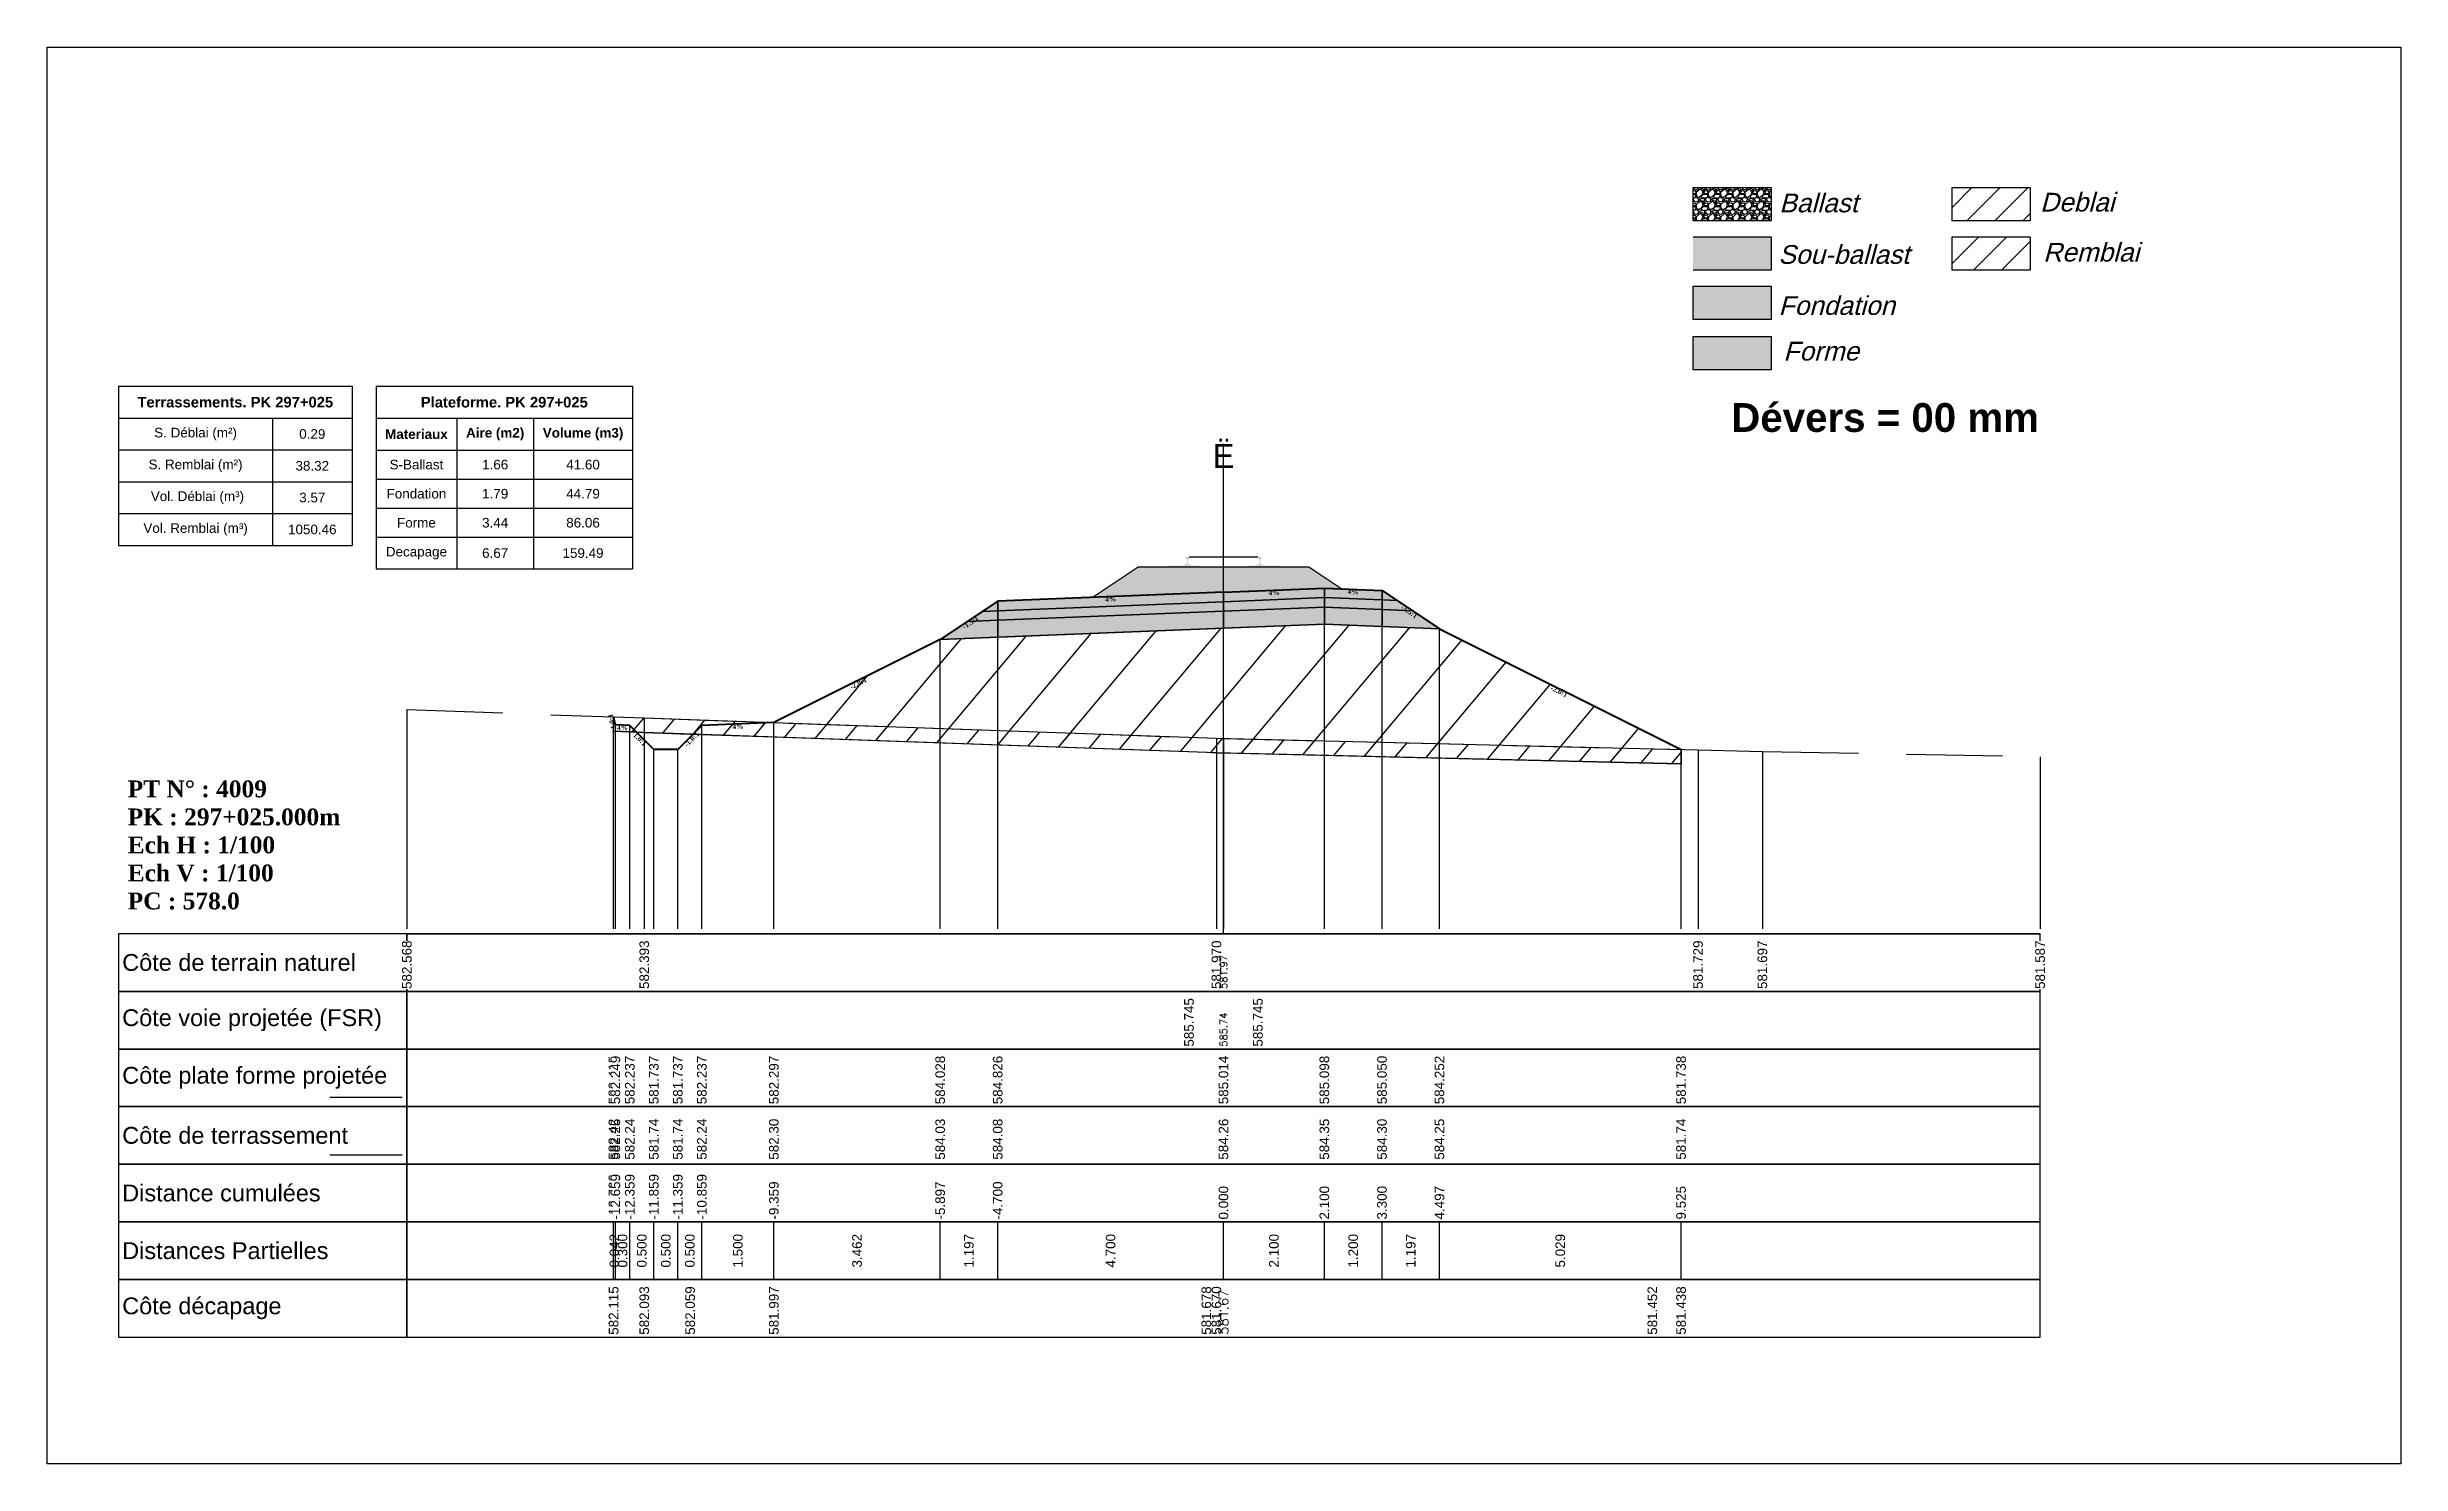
# Model space of a CAD drawing. Header units: millimetres. Extents: x 2762 to 3076, y 916 to 3305.
# Drawn here: x 3026.54 to 3075.54, y 1493.65 to 1523.15 of the extents above; entities that cross this region are included whole.
import ezdxf

# ---------------------------------------------------------------- set-up
doc = ezdxf.new("R2010")
doc.units = ezdxf.units.MM
doc.header["$LTSCALE"] = 2
doc.linetypes.add('CACHE', pattern=[9.525, 6.35, -3.175])
doc.linetypes.add('DASHED', pattern=[0.75, 0.5, -0.25])
for name, color, linetype in [('C-ANNO-TABL', 1, 'Continuous'), ('C-ANNO-TABL-TEXT', 150, 'Continuous'), ('C-ANNO-TABL-TITL', 150, 'Continuous'), ('C-ANNO-TABL-TTBL', 5, 'Continuous'), ('C-ROAD-CORR', 5, 'Continuous'), ('C-ROAD-SCTN', 7, 'Continuous')]:
    doc.layers.add(name, color=color, linetype=linetype)
doc.styles.add('ARIAL', font='arial.ttf')
doc.styles.add('C3D_Etiquette', font='romans.shx')
doc.styles.add('C3D_Profil_Travers', font='romans.shx')
doc.styles.get("Standard").update_dxf_attribs({"font": 'arial.ttf'})

msp = doc.modelspace()

# ---------------------------------------------------------------- texts
at = {"insert": (3061.599, 1515.733), "char_height": 0.6, "attachment_point": 1}
msp.add_mtext_dynamic_manual_height_columns('{\\fArial|b1|i0|c0|p34;Dévers = 00 mm}', width=8.82587, gutter_width=1.25, heights=[0], dxfattribs=at)
at = {"color": 7, "linetype": 'Continuous', "lineweight": -3}
for s, insert, char_height, attachment_point, style in [('{\\fWingdings|b0|i0|c2|p0;Ë}', (3051.03, 1514.384), 0.5, 8, 'C3D_Profil_Travers'), ('{\\fTimes New Roman|b1|i0|c0|p18;PT N° : 4009\\PPK : 297+025.000m\\PEch H : 1/100\\PEch V : 1/100\\PPC : 578.0}', (3028.218, 1505.184), 0.35, 7, 'C3D_Profil_Travers'), ('{\\fArial|b0|i0|c0|p34;Côte de terrain naturel}', (3028.104, 1504.084), 0.35, 4, 'C3D_Etiquette'), ('{\\fArial|b0|i0|c0|p34;Côte plate forme projetée}', (3028.104, 1501.684), 0.35, 4, 'C3D_Etiquette'), ('{\\fArial|b0|i0|c0|p34;Côte de terrassement}', (3028.104, 1500.484), 0.35, 4, 'C3D_Etiquette'), ('{\\fArial|b0|i0|c0|p34;Distance cumulées}', (3028.104, 1499.284), 0.35, 4, 'C3D_Etiquette'), ('{\\fArial|b0|i0|c0|p34;Distances Partielles}', (3028.104, 1498.084), 0.35, 4, 'C3D_Etiquette'), ('{\\fArial|b0|i0|c0|p34;Côte décapage}', (3028.104, 1496.884), 0.35, 4, 'C3D_Etiquette')]:
    msp.add_mtext(s, dxfattribs=dict(at, insert=insert, char_height=char_height, attachment_point=attachment_point, style=style))
at = {"color": 7, "linetype": 'Continuous', "lineweight": -3, "char_height": 0.1, "style": 'C3D_Etiquette'}
for s, insert, width, attachment_point, rotation in [('{\\fTimes New Roman|b1|i0|c0|p18;4%}', (3048.68, 1511.7), 0.42071, 2, 2.2906), ('{\\fTimes New Roman|b1|i0|c0|p18;4%}', (3052.08, 1511.836), 0.37094, 2, 2.2906), ('{\\fTimes New Roman|b1|i0|c0|p18;4%}', (3053.729, 1511.854), 0.42071, 2, 357.7094), ('{\\fTimes New Roman|b1|i0|c0|p18;-1.5:1}', (3045.733, 1511.207), 0.34598, 2, 33.6901), ('{\\fTimes New Roman|b1|i0|c0|p18;-1.5:1}', (3054.926, 1511.431), 0.34598, 2, 326.3099), ('{\\fTimes New Roman|b1|i0|c0|p18;-2.0:1}', (3043.404, 1509.943), 0.34598, 2, 26.5651), ('{\\fTimes New Roman|b1|i0|c0|p18;-2.0:1}', (3058.039, 1509.775), 0.34598, 2, 333.4349), ('{\\fTimes New Roman|b1|i0|c0|p18;1.0:1}', (3038.346, 1509.115), 0.29446, 8, 104.0362), ('{\\fTimes New Roman|b1|i0|c0|p18;4%}', (3038.521, 1509.023), 0.37094, 2, 357.7094), ('{\\fTimes New Roman|b1|i0|c0|p18;1.0:1}', (3038.918, 1508.768), 0.29001, 2, 315), ('{\\fTimes New Roman|b1|i0|c0|p18;-1.0:1}', (3039.924, 1508.768), 0.34598, 2, 45), ('{\\fTimes New Roman|b1|i0|c0|p18;4%}', (3040.921, 1509.047), 0.42071, 2, 2.2906)]:
    msp.add_mtext(s, dxfattribs=dict(at, insert=insert, width=width, attachment_point=attachment_point, rotation=rotation))
at = {"color": 7, "linetype": 'Continuous', "lineweight": -3, "insert": (3028.104, 1502.884), "char_height": 0.35, "attachment_point": 4}
msp.add_mtext('{\\fArial|b0|i0|c0|p34;Côte voie projetée (FSR)}', dxfattribs=at)
at = {"color": 7, "linetype": 'Continuous', "lineweight": -3, "rotation": 90, "style": 'C3D_Profil_Travers'}
for s, insert, char_height, attachment_point in [('585.74', (3051.03, 1502.334), 0.15, 4), ('{\\fArial|b0|i0|c0|p34;582.42}', (3038.33, 1499.979), 0.2, 4), ('{\\fArial|b0|i0|c0|p34;582.25}', (3038.371, 1499.979), 0.2, 4), ('{\\fArial|b0|i0|c0|p34;582.24}', (3038.671, 1499.979), 0.2, 4), ('{\\fArial|b0|i0|c0|p34;581.74}', (3039.171, 1499.979), 0.2, 4), ('{\\fArial|b0|i0|c0|p34;581.74}', (3039.671, 1499.979), 0.2, 4), ('{\\fArial|b0|i0|c0|p34;582.24}', (3040.171, 1499.979), 0.2, 4), ('{\\fArial|b0|i0|c0|p34;582.30}', (3041.671, 1499.979), 0.2, 4), ('{\\fArial|b0|i0|c0|p34;584.03}', (3045.133, 1499.979), 0.2, 4), ('{\\fArial|b0|i0|c0|p34;584.08}', (3046.33, 1499.979), 0.2, 4), ('{\\fArial|b0|i0|c0|p34;584.26}', (3051.03, 1499.979), 0.2, 4), ('{\\fArial|b0|i0|c0|p34;584.35}', (3053.13, 1499.979), 0.2, 4), ('{\\fArial|b0|i0|c0|p34;584.30}', (3054.33, 1499.979), 0.2, 4), ('{\\fArial|b0|i0|c0|p34;584.25}', (3055.526, 1499.979), 0.2, 4), ('{\\fArial|b0|i0|c0|p34;581.74}', (3060.555, 1499.979), 0.2, 4), ('{\\fArial|b0|i0|c0|p34;0.300}', (3038.521, 1498.084), 0.2, 5), ('{\\fArial|b0|i0|c0|p34;0.500}', (3038.921, 1498.084), 0.2, 5), ('{\\fArial|b0|i0|c0|p34;0.500}', (3039.421, 1498.084), 0.2, 5), ('{\\fArial|b0|i0|c0|p34;0.500}', (3039.921, 1498.084), 0.2, 5), ('{\\fArial|b0|i0|c0|p34;1.500}', (3040.921, 1498.084), 0.2, 5), ('{\\fArial|b0|i0|c0|p34;4.700}', (3048.68, 1498.084), 0.2, 5), ('{\\fArial|b0|i0|c0|p34;2.100}', (3052.08, 1498.084), 0.2, 5), ('{\\fArial|b0|i0|c0|p34;1.200}', (3053.73, 1498.084), 0.2, 5), ('{\\fArial|b0|i0|c0|p34;5.029}', (3058.041, 1498.084), 0.2, 5), ('{\\fArial|b0|i0|c0|p34;0.042}', (3038.35, 1498.084), 0.2, 5), ('{\\fArial|b0|i0|c0|p34;3.462}', (3043.402, 1498.084), 0.2, 5), ('{\\fArial|b0|i0|c0|p34;1.197}', (3045.731, 1498.084), 0.2, 5), ('{\\fArial|b0|i0|c0|p34;1.197}', (3054.928, 1498.084), 0.2, 5)]:
    msp.add_mtext(s, dxfattribs=dict(at, insert=insert, char_height=char_height, attachment_point=attachment_point))
at = {"layer": 'C-ANNO-TABL-TEXT', "color": 7, "style": 'ARIAL', "oblique": 15}
for s, p in [('Ballast', (3062.599, 1519.705)), ('Deblai', (3068.029, 1519.721)), ('Sou-ballast', (3062.579, 1518.632)), ('Remblai', (3068.093, 1518.679)), ('Fondation', (3062.584, 1517.569)), ('Forme', (3062.684, 1516.619))]:
    msp.add_text(s, height=0.39, dxfattribs=at).set_placement(p)
at = {"layer": 'C-ANNO-TABL-TEXT', "color": 7, "linetype": 'Continuous', "lineweight": -3, "char_height": 0.2, "attachment_point": 5, "style": 'ARIAL'}
for s, insert in [('{\\fArial|b0|i0|c0|p34;\\C7;0.29}', (3032.061, 1515.088)), ('{\\fArial|b0|i0|c0|p34;\\C7;38.32}', (3032.061, 1514.426)), ('{\\fArial|b0|i0|c0|p34;\\C7;S-Ballast}', (3034.229, 1514.451)), ('{\\fArial|b0|i0|c0|p34;\\C7;1.66}', (3035.868, 1514.451)), ('{\\C18;\\c0;41.60}', (3037.697, 1514.451)), ('{\\fArial|b0|i0|c0|p34;\\C7;3.57}', (3032.061, 1513.764)), ('{\\fArial|b0|i0|c0|p34;\\C7;Fondation}', (3034.229, 1513.845)), ('{\\fArial|b0|i0|c0|p34;\\C7;1.79}', (3035.868, 1513.845)), ('{\\C18;\\c0;44.79}', (3037.697, 1513.845)), ('{\\fArial|b0|i0|c0|p34;\\C7;1050.46}', (3032.061, 1513.101)), ('{\\fArial|b0|i0|c0|p34;\\C7;Forme}', (3034.229, 1513.241)), ('{\\fArial|b0|i0|c0|p34;\\C7;3.44}', (3035.868, 1513.241)), ('{\\C18;\\c0;86.06}', (3037.697, 1513.241)), ('{\\fArial|b0|i0|c0|p34;\\C7;Decapage}', (3034.229, 1512.609)), ('{\\fArial|b0|i0|c0|p34;\\C7;6.67}', (3035.868, 1512.609)), ('{\\C18;\\c0;159.49}', (3037.697, 1512.609))]:
    msp.add_mtext(s, dxfattribs=dict(at, insert=insert))
at = {"layer": 'C-ANNO-TABL-TITL', "color": 7, "linetype": 'Continuous', "lineweight": -3, "attachment_point": 5, "style": 'ARIAL'}
for s, insert, char_height in [('{\\fArial|b1|i0|c0|p34;\\C7;Terrassements. PK 297+025}', (3030.458, 1515.751), 0.22), ('{\\fArial|b1|i0|c0|p34;\\C18;\\c0;Plateforme. PK 297+025}', (3036.058, 1515.75), 0.22), ('{\\fArial|b0|i0|c0|p34;\\C7;S. Déblai (m²) }', (3029.631, 1515.088), 0.2), ('{\\fArial|b1|i0|c0|p34;\\C7;Materiaux   }', (3034.229, 1515.085), 0.2), ('{\\fArial|b1|i0|c0|p34;\\C7;Aire (m2)}', (3035.868, 1515.085), 0.2), ('{\\fArial|b1|i0|c0|p34;\\C7;Volume (m3)}', (3037.697, 1515.085), 0.2), ('{\\fArial|b0|i0|c0|p34;\\C7;S. Remblai (m²) }', (3029.631, 1514.426), 0.2), ('{\\fArial|b0|i0|c0|p34;\\C7; Vol. Déblai (m³) }', (3029.631, 1513.764), 0.2), ('{\\fArial|b0|i0|c0|p34;\\C7;Vol. Remblai (m³)}', (3029.631, 1513.101), 0.2)]:
    msp.add_mtext(s, dxfattribs=dict(at, insert=insert, char_height=char_height))

# ---------------------------------------------------------------- hatches: boundary and pattern name
h = msp.add_hatch(color=11)
h.dxf.hatch_style = 1
h.paths.add_polyline_path([(3062.431, 1519.191), (3060.805, 1519.191), (3060.805, 1518.499), (3062.431, 1518.499)])
h = msp.add_hatch(color=30)
h.dxf.hatch_style = 1
h.paths.add_polyline_path([(3062.431, 1518.164), (3060.805, 1518.164), (3060.805, 1517.472), (3062.431, 1517.472)])
h = msp.add_hatch(color=83)
h.dxf.hatch_style = 1
h.paths.add_polyline_path([(3062.431, 1517.118), (3060.805, 1517.118), (3060.805, 1516.426), (3062.431, 1516.426)])
at = {"linetype": 'Continuous', "lineweight": -3}
h = msp.add_hatch(dxfattribs=at)
h.set_pattern_fill('GRAVEL', color=252, scale=0.009, style=0)
h.set_pattern_definition([(228.0128, (3048.461781, 1511.916853), (-1.8288, -2.0574), [0.030755, -3.0447435]), (184.96974, (3048.441207, 1511.893993), (2.743199999, 0.228600013), [0.0527764, -5.2248644]), (132.51045, (3048.388629, 1511.889421), (2.286, -2.5146), [0.0372133, -3.684125]), (267.2737, (3048.299475, 1511.832271), (0.2286, 4.572), [0.0480604, -4.7579794]), (292.83365, (3048.297189, 1511.784265), (-1.143, 2.7432), [0.047127, -4.6655827]), (357.2737, (3048.315477, 1511.740831), (-4.572, 0.2286), [0.0480604, -4.7579794]), (37.69424, (3048.363483, 1511.738545), (-2.9718, -2.286), [0.0635574, -6.2921804]), (72.25533, (3048.413775, 1511.777407), (1.6002, 5.0292), [0.0600048, -5.940473]), (121.42957, (3048.432063, 1511.834557), (-1.8288, 2.9718), [0.048223, -4.774099]), (175.23636, (3048.406917, 1511.875705), (2.5146, -0.2286), [0.055054, -2.697654]), (222.39744, (3048.352053, 1511.880277), (-2.7432, -2.5146), [0.071197, -7.0485095]), (138.81407, (3048.52579, 1511.829985), (-1.6002, 1.3716), [0.0243004, -2.405751]), (171.46923, (3048.507501, 1511.845987), (2.9718, -0.4572), [0.0462314, -4.5769175]), (225, (3048.46178, 1511.85285), (-3e-17, -0.2286), [0.032329, -0.29096]), (203.1986, (3048.44578, 1511.880277), (1.143, 0.4572), [0.01741, -1.723556]), (291.8014, (3048.429777, 1511.87342), (-0.2286, 0.6858), [0.024621, -1.206428]), (30.9638, (3048.43892, 1511.85056), (0.6858, 0.4572), [0.039989, -1.292967]), (161.565, (3048.47321, 1511.87113), (0.4572, -0.2286), [0.028916, -0.693981]), (16.38954, (3048.297189, 1511.873419), (2.286, 0.6858), [0.040508, -4.0102944]), (70.34618, (3048.336051, 1511.88485), (-0.9144, -2.5146), [0.033984, -3.3643994]), (293.1986, (3048.47321, 1511.916853), (-0.4572, 1.143), [0.034819, -1.7061465]), (343.61046, (3048.486927, 1511.884849), (-2.286, 0.6858), [0.040508, -4.0102944]), (339.44395, (3048.29719, 1511.731687), (-1.143, 0.4572), [0.039063, -1.914096]), (294.77514, (3048.333765, 1511.717971), (-1.143, 2.5146), [0.0327305, -3.2403234]), (66.8014, (3048.475497, 1511.688253), (0.4572, 1.143), [0.034819, -1.7061465]), (17.35402, (3048.489213, 1511.720257), (-2.9718, -0.9144), [0.0383204, -3.793714]), (69.44395, (3048.363483, 1511.688253), (-0.4572, -1.143), [0.0195316, -1.933628]), (101.3099, (3048.46178, 1511.688253), (-0.2286, 0.9144), [0.011656, -1.1539795]), (165.9638, (3048.459495, 1511.699683), (0.6858, -0.2286), [0.047127, -0.895415]), (186.009, (3048.413775, 1511.711113), (2.286, 0.2286), [0.043674, -4.323723]), (303.69, (3048.43892, 1511.829985), (-0.2286, 0.4572), [0.032969, -0.79126]), (353.15723, (3048.457209, 1511.802553), (3.8862, -0.4572), [0.05756, -5.698441]), (60.9454, (3048.51436, 1511.795695), (-0.9144, -1.6002), [0.023536, -2.330045]), (90, (3048.5258, 1511.81627), (-0.2286, 0.2286), [0.013716, -0.214884]), (120.25644, (3048.409203, 1511.717971), (0.9144, -1.6002), [0.031758, -3.1440547]), (48.0128, (3048.393201, 1511.745403), (1.8288, 2.0574), [0.06151, -3.0139886]), (0, (3048.43435, 1511.79112), (0.2286, 0.2286), [0.059436, -0.169164]), (325.30485, (3048.493785, 1511.791123), (2.286, -1.6002), [0.036145, -3.5783385]), (254.0546, (3048.523503, 1511.77055), (-0.2286, -0.9144), [0.033285, -1.6309485]), (207.64598, (3048.514359, 1511.738545), (-4.3434, -2.286), [0.054193, -5.365122]), (175.42608, (3048.466353, 1511.713399), (-2.9718, 0.2286), [0.0573327, -5.675926])])
h.paths.add_polyline_path([(3048.297, 1511.688), (3049.255, 1512.327), (3052.805, 1512.327), (3053.494, 1511.867), (3053.13, 1511.882)])
msp.add_hatch(color=254, dxfattribs=at).paths.add_polyline_path([(3049.812, 1512.145), (3049.812, 1512.33), (3049.927, 1512.351), (3050.275, 1512.351), (3050.275, 1512.357), (3050.201, 1512.357), (3050.201, 1512.366), (3050.202, 1512.367), (3050.204, 1512.368), (3050.205, 1512.368), (3050.225, 1512.37), (3050.228, 1512.371), (3050.231, 1512.372), (3050.259, 1512.382), (3050.262, 1512.383), (3050.263, 1512.385), (3050.264, 1512.386), (3050.265, 1512.39), (3050.266, 1512.398), (3050.267, 1512.407), (3050.268, 1512.417), (3050.268, 1512.441), (3050.267, 1512.457), (3050.267, 1512.463), (3050.266, 1512.469), (3050.265, 1512.474), (3050.265, 1512.475), (3050.264, 1512.479), (3050.263, 1512.48), (3050.262, 1512.482), (3050.261, 1512.483), (3050.26, 1512.484), (3050.244, 1512.49), (3050.242, 1512.491), (3050.241, 1512.492), (3050.24, 1512.494), (3050.24, 1512.496), (3050.24, 1512.514), (3050.241, 1512.519), (3050.242, 1512.521), (3050.244, 1512.523), (3050.246, 1512.525), (3050.249, 1512.526), (3050.25, 1512.527), (3050.254, 1512.527), (3050.258, 1512.528), (3050.261, 1512.528), (3050.265, 1512.528), (3050.27, 1512.528), (3050.273, 1512.528), (3050.276, 1512.529), (3050.28, 1512.528), (3050.283, 1512.528), (3050.287, 1512.528), (3050.292, 1512.528), (3050.295, 1512.528), (3050.299, 1512.527), (3050.303, 1512.527), (3050.304, 1512.526), (3050.306, 1512.525), (3050.309, 1512.523), (3050.311, 1512.521), (3050.312, 1512.519), (3050.312, 1512.514), (3050.312, 1512.496), (3050.312, 1512.494), (3050.312, 1512.492), (3050.311, 1512.491), (3050.309, 1512.49), (3050.293, 1512.484), (3050.292, 1512.483), (3050.29, 1512.482), (3050.289, 1512.48), (3050.289, 1512.479), (3050.288, 1512.475), (3050.287, 1512.474), (3050.287, 1512.469), (3050.286, 1512.463), (3050.285, 1512.457), (3050.285, 1512.441), (3050.285, 1512.417), (3050.286, 1512.407), (3050.287, 1512.398), (3050.288, 1512.39), (3050.289, 1512.386), (3050.29, 1512.385), (3050.291, 1512.383), (3050.293, 1512.382), (3050.322, 1512.372), (3050.325, 1512.371), (3050.328, 1512.37), (3050.348, 1512.368), (3050.349, 1512.368), (3050.35, 1512.367), (3050.351, 1512.366), (3050.351, 1512.357), (3050.277, 1512.357), (3050.277, 1512.351), (3050.481, 1512.351), (3050.613, 1512.32), (3051.447, 1512.32), (3051.578, 1512.351), (3051.782, 1512.351), (3051.782, 1512.357), (3051.708, 1512.357), (3051.708, 1512.366), (3051.709, 1512.367), (3051.711, 1512.368), (3051.712, 1512.368), (3051.732, 1512.37), (3051.735, 1512.371), (3051.738, 1512.372), (3051.766, 1512.382), (3051.769, 1512.383), (3051.77, 1512.385), (3051.771, 1512.386), (3051.772, 1512.39), (3051.773, 1512.398), (3051.774, 1512.407), (3051.775, 1512.417), (3051.775, 1512.441), (3051.774, 1512.457), (3051.774, 1512.463), (3051.773, 1512.469), (3051.772, 1512.474), (3051.772, 1512.475), (3051.771, 1512.479), (3051.77, 1512.48), (3051.769, 1512.482), (3051.768, 1512.483), (3051.767, 1512.484), (3051.751, 1512.49), (3051.749, 1512.491), (3051.748, 1512.492), (3051.747, 1512.494), (3051.747, 1512.496), (3051.747, 1512.514), (3051.748, 1512.519), (3051.749, 1512.521), (3051.751, 1512.523), (3051.753, 1512.525), (3051.756, 1512.526), (3051.757, 1512.527), (3051.761, 1512.527), (3051.765, 1512.528), (3051.768, 1512.528), (3051.772, 1512.528), (3051.777, 1512.528), (3051.78, 1512.528), (3051.783, 1512.529), (3051.787, 1512.528), (3051.79, 1512.528), (3051.794, 1512.528), (3051.799, 1512.528), (3051.802, 1512.528), (3051.806, 1512.527), (3051.81, 1512.527), (3051.811, 1512.526), (3051.813, 1512.525), (3051.816, 1512.523), (3051.818, 1512.521), (3051.819, 1512.519), (3051.819, 1512.514), (3051.819, 1512.496), (3051.819, 1512.494), (3051.819, 1512.492), (3051.818, 1512.491), (3051.816, 1512.49), (3051.8, 1512.484), (3051.799, 1512.483), (3051.797, 1512.482), (3051.796, 1512.48), (3051.796, 1512.479), (3051.795, 1512.475), (3051.794, 1512.474), (3051.794, 1512.469), (3051.793, 1512.463), (3051.792, 1512.457), (3051.792, 1512.441), (3051.792, 1512.417), (3051.793, 1512.407), (3051.794, 1512.398), (3051.795, 1512.39), (3051.796, 1512.386), (3051.797, 1512.385), (3051.798, 1512.383), (3051.8, 1512.382), (3051.829, 1512.372), (3051.832, 1512.371), (3051.835, 1512.37), (3051.855, 1512.368), (3051.856, 1512.368), (3051.857, 1512.367), (3051.858, 1512.366), (3051.858, 1512.357), (3051.784, 1512.357), (3051.784, 1512.351), (3052.132, 1512.351), (3052.247, 1512.33), (3052.247, 1512.145)])
h = msp.add_hatch(color=30, dxfattribs=at)
h.paths.add_polyline_path([(3054.33, 1511.434), (3054.33, 1511.634), (3054.649, 1511.621), (3054.968, 1511.408)])
h.paths.add_polyline_path([(3053.13, 1511.482), (3053.13, 1511.682), (3054.33, 1511.634), (3054.33, 1511.434)])
h.paths.add_polyline_path([(3051.03, 1511.398), (3051.03, 1511.598), (3053.13, 1511.682), (3053.13, 1511.482)])
h.paths.add_polyline_path([(3046.33, 1511.21), (3046.33, 1511.41), (3051.03, 1511.598), (3051.03, 1511.398)])
h.paths.add_polyline_path([(3045.691, 1511.184), (3046.01, 1511.397), (3046.33, 1511.41), (3046.33, 1511.21)])
h = msp.add_hatch(color=11, dxfattribs=at)
h.paths.add_polyline_path([(3054.33, 1511.634), (3054.33, 1511.834), (3054.649, 1511.621)])
h.paths.add_polyline_path([(3053.13, 1511.682), (3053.13, 1511.882), (3054.33, 1511.834), (3054.33, 1511.634)])
h.paths.add_polyline_path([(3051.03, 1511.598), (3051.03, 1511.798), (3053.13, 1511.882), (3053.13, 1511.682)])
h.paths.add_polyline_path([(3046.33, 1511.41), (3046.33, 1511.61), (3051.03, 1511.798), (3051.03, 1511.598)])
h.paths.add_polyline_path([(3046.01, 1511.397), (3046.33, 1511.61), (3046.33, 1511.41)])
h = msp.add_hatch(color=83, dxfattribs=at)
h.paths.add_polyline_path([(3054.33, 1511.084), (3054.33, 1511.434), (3054.968, 1511.408), (3055.526, 1511.036)])
h.paths.add_polyline_path([(3053.13, 1511.132), (3053.13, 1511.482), (3054.33, 1511.434), (3054.33, 1511.084)])
h.paths.add_polyline_path([(3051.03, 1511.048), (3051.03, 1511.398), (3053.13, 1511.482), (3053.13, 1511.132)])
h.paths.add_polyline_path([(3046.33, 1510.86), (3046.33, 1511.21), (3051.03, 1511.398), (3051.03, 1511.048)])
h.paths.add_polyline_path([(3045.133, 1510.812), (3045.691, 1511.184), (3046.33, 1511.21), (3046.33, 1510.86)])
h = msp.add_hatch(dxfattribs=at)
h.set_pattern_fill('_U', color=3, angle=50, style=0, pattern_type=0)
h.set_pattern_definition([(50, (3039.9907, 1508.8404), (-0.766044, 0.64279), [])])
h.paths.add_polyline_path([(3039.991, 1508.84), (3040.171, 1509.021), (3041.671, 1509.081), (3045.133, 1510.812), (3053.13, 1511.132), (3055.526, 1511.036), (3060.555, 1508.521), (3060.555, 1508.221), (3050.883, 1508.454)])
h.paths.add_polyline_path([(3038.33, 1508.899), (3038.33, 1509.199), (3038.371, 1509.033), (3038.671, 1509.021), (3038.81, 1508.882), (3038.335, 1508.899)])
h = msp.add_hatch(dxfattribs=at)
h.set_pattern_fill('_U', color=150, scale=0.5, angle=50, style=0, pattern_type=0)
h.set_pattern_definition([(50, (3039.9907, 1508.8404), (-0.383022, 0.321394), [])])
h.paths.add_polyline_path([(3039.991, 1508.84), (3040.171, 1509.021), (3041.671, 1509.081), (3050.883, 1508.754), (3060.555, 1508.521), (3060.555, 1508.221), (3050.883, 1508.454)])
h.paths.add_polyline_path([(3038.33, 1509.199), (3038.973, 1509.177), (3041.671, 1509.081), (3040.171, 1509.021), (3039.991, 1508.84), (3038.973, 1508.877), (3038.81, 1508.882), (3038.671, 1509.021), (3038.371, 1509.033)])
h.paths.add_polyline_path([(3038.33, 1508.899), (3038.33, 1509.199), (3038.371, 1509.033), (3038.671, 1509.021), (3038.81, 1508.882), (3038.335, 1508.899)])

# ---------------------------------------------------------------- linework, layer by layer
for p, q in [((3060.805, 1520.219), (3062.431, 1520.219)), ((3060.805, 1520.219), (3062.431, 1520.219)), ((3060.805, 1519.527), (3060.805, 1520.219)), ((3062.431, 1520.219), (3062.431, 1519.527)), ((3062.431, 1520.219), (3062.431, 1519.527)), ((3066.198, 1520.219), (3067.824, 1520.219)), ((3066.198, 1519.527), (3066.198, 1520.219)), ((3067.824, 1520.219), (3067.824, 1519.527)), ((3062.431, 1519.527), (3060.805, 1519.527)), ((3062.431, 1519.527), (3060.805, 1519.527)), ((3067.824, 1519.527), (3066.198, 1519.527)), ((3060.805, 1519.191), (3062.431, 1519.191)), ((3062.431, 1519.191), (3062.431, 1518.499)), ((3066.198, 1519.191), (3067.824, 1519.191)), ((3066.198, 1518.499), (3066.198, 1519.191)), ((3067.824, 1519.191), (3067.824, 1518.499)), ((3062.431, 1518.499), (3060.805, 1518.499)), ((3060.805, 1518.164), (3062.431, 1518.164)), ((3060.805, 1517.472), (3060.805, 1518.164)), ((3062.431, 1518.164), (3062.431, 1517.472)), ((3067.824, 1518.499), (3066.198, 1518.499)), ((3062.431, 1517.472), (3060.805, 1517.472)), ((3060.805, 1517.118), (3062.431, 1517.118)), ((3060.805, 1516.426), (3060.805, 1517.118)), ((3062.431, 1517.118), (3062.431, 1516.426)), ((3062.431, 1516.426), (3060.805, 1516.426))]:
    msp.add_line(p, q)
at = {"linetype": 'Continuous'}
for p, q in [((3060.808, 1520.172), (3060.805, 1520.173)), ((3060.805, 1520.17), (3060.808, 1520.172)), ((3060.845, 1520.144), (3060.805, 1520.15)), ((3060.805, 1520.104), (3060.855, 1520.098)), ((3060.805, 1520.083), (3060.831, 1520.083)), ((3060.857, 1520.019), (3060.805, 1519.992)), ((3060.81, 1519.969), (3060.826, 1520.005)), ((3060.811, 1520.219), (3060.824, 1520.188)), ((3060.823, 1520.188), (3060.866, 1520.175)), ((3060.826, 1520.005), (3060.867, 1520.018)), ((3060.83, 1520.086), (3060.864, 1520.063)), ((3060.868, 1520.128), (3060.847, 1520.145)), ((3060.854, 1520.088), (3060.867, 1520.111)), ((3060.864, 1520.061), (3060.854, 1520.025)), ((3060.866, 1520.175), (3060.91, 1520.188)), ((3060.866, 1520.016), (3060.907, 1520.001)), ((3060.869, 1520.129), (3060.867, 1520.076)), ((3060.867, 1520.111), (3060.867, 1520.127)), ((3060.867, 1520.076), (3060.887, 1520.028)), ((3060.934, 1520.175), (3060.875, 1520.122)), ((3060.887, 1520.025), (3060.94, 1520.022)), ((3060.906, 1520.003), (3060.921, 1519.97)), ((3060.91, 1520.187), (3060.921, 1520.219)), ((3060.987, 1520.175), (3060.926, 1520.18)), ((3060.94, 1520.025), (3060.996, 1520.068)), ((3060.94, 1519.969), (3060.948, 1519.989)), ((3060.967, 1520.193), (3060.943, 1520.219)), ((3060.996, 1519.989), (3060.948, 1519.984)), ((3061.01, 1520.199), (3060.952, 1520.194)), ((3060.974, 1520.033), (3061.019, 1520.083)), ((3060.993, 1520.003), (3060.975, 1520.034)), ((3061.014, 1520.131), (3060.986, 1520.176)), ((3061.055, 1519.999), (3060.991, 1520.004)), ((3060.996, 1520.068), (3061.016, 1520.132)), ((3061.047, 1519.982), (3060.996, 1519.994)), ((3061.013, 1520.175), (3061.023, 1520.15)), ((3061.032, 1520.183), (3061.014, 1520.176)), ((3061.019, 1520.083), (3061.085, 1520.083)), ((3061.024, 1520.149), (3061.062, 1520.172)), ((3061.049, 1520.152), (3061.024, 1520.127)), ((3061.024, 1520.127), (3061.044, 1520.096)), ((3061.044, 1520.219), (3061.026, 1520.198)), ((3061.044, 1520.219), (3061.026, 1520.198)), ((3061.062, 1520.172), (3061.031, 1520.182)), ((3061.045, 1520.106), (3061.109, 1520.098)), ((3061.049, 1519.969), (3061.047, 1519.982)), ((3061.099, 1520.144), (3061.049, 1520.151)), ((3061.099, 1520.144), (3061.049, 1520.151)), ((3061.111, 1520.019), (3061.058, 1519.991)), ((3061.064, 1519.969), (3061.08, 1520.005)), ((3061.065, 1520.219), (3061.078, 1520.188)), ((3061.065, 1520.219), (3061.078, 1520.188)), ((3061.077, 1520.188), (3061.12, 1520.175)), ((3061.077, 1520.188), (3061.12, 1520.175)), ((3061.08, 1520.005), (3061.121, 1520.018)), ((3061.084, 1520.086), (3061.118, 1520.063)), ((3061.122, 1520.128), (3061.101, 1520.145)), ((3061.122, 1520.128), (3061.101, 1520.145)), ((3061.108, 1520.088), (3061.121, 1520.111)), ((3061.118, 1520.061), (3061.108, 1520.025)), ((3061.12, 1520.175), (3061.164, 1520.188)), ((3061.12, 1520.175), (3061.164, 1520.188)), ((3061.12, 1520.016), (3061.161, 1520.001)), ((3061.123, 1520.129), (3061.121, 1520.076)), ((3061.123, 1520.129), (3061.121, 1520.076)), ((3061.121, 1520.111), (3061.121, 1520.127)), ((3061.121, 1520.111), (3061.121, 1520.127)), ((3061.121, 1520.076), (3061.141, 1520.028)), ((3061.188, 1520.175), (3061.129, 1520.122)), ((3061.188, 1520.175), (3061.129, 1520.122)), ((3061.141, 1520.025), (3061.194, 1520.022)), ((3061.16, 1520.003), (3061.175, 1519.97)), ((3061.164, 1520.187), (3061.175, 1520.219)), ((3061.164, 1520.187), (3061.175, 1520.219)), ((3061.241, 1520.175), (3061.18, 1520.18)), ((3061.241, 1520.175), (3061.18, 1520.18)), ((3061.194, 1520.025), (3061.25, 1520.068)), ((3061.194, 1520.025), (3061.25, 1520.068)), ((3061.194, 1519.969), (3061.202, 1519.989)), ((3061.221, 1520.193), (3061.197, 1520.219)), ((3061.221, 1520.193), (3061.197, 1520.219)), ((3061.25, 1519.989), (3061.202, 1519.984)), ((3061.264, 1520.199), (3061.206, 1520.194)), ((3061.264, 1520.199), (3061.206, 1520.194)), ((3061.228, 1520.033), (3061.273, 1520.083)), ((3061.228, 1520.033), (3061.273, 1520.083)), ((3061.247, 1520.003), (3061.229, 1520.034)), ((3061.247, 1520.003), (3061.229, 1520.034)), ((3061.268, 1520.131), (3061.24, 1520.176)), ((3061.268, 1520.131), (3061.24, 1520.176)), ((3061.309, 1519.999), (3061.245, 1520.004)), ((3061.309, 1519.999), (3061.245, 1520.004)), ((3061.25, 1520.068), (3061.27, 1520.132)), ((3061.25, 1520.068), (3061.27, 1520.132)), ((3061.301, 1519.982), (3061.25, 1519.994)), ((3061.301, 1519.982), (3061.25, 1519.994)), ((3061.267, 1520.175), (3061.277, 1520.15)), ((3061.267, 1520.175), (3061.277, 1520.15)), ((3061.286, 1520.183), (3061.268, 1520.176)), ((3061.286, 1520.183), (3061.268, 1520.176)), ((3061.273, 1520.083), (3061.339, 1520.083)), ((3061.273, 1520.083), (3061.339, 1520.083)), ((3061.278, 1520.149), (3061.316, 1520.172)), ((3061.278, 1520.149), (3061.316, 1520.172)), ((3061.303, 1520.152), (3061.278, 1520.127)), ((3061.303, 1520.152), (3061.278, 1520.127)), ((3061.278, 1520.127), (3061.298, 1520.096)), ((3061.278, 1520.127), (3061.298, 1520.096)), ((3061.298, 1520.219), (3061.28, 1520.198)), ((3061.298, 1520.219), (3061.28, 1520.198)), ((3061.316, 1520.172), (3061.285, 1520.182)), ((3061.316, 1520.172), (3061.285, 1520.182)), ((3061.299, 1520.106), (3061.363, 1520.098)), ((3061.299, 1520.106), (3061.363, 1520.098)), ((3061.303, 1519.969), (3061.301, 1519.982)), ((3061.303, 1519.969), (3061.301, 1519.982)), ((3061.353, 1520.144), (3061.303, 1520.151)), ((3061.353, 1520.144), (3061.303, 1520.151)), ((3061.365, 1520.019), (3061.312, 1519.991)), ((3061.365, 1520.019), (3061.312, 1519.991)), ((3061.318, 1519.969), (3061.334, 1520.005)), ((3061.318, 1519.969), (3061.334, 1520.005)), ((3061.319, 1520.219), (3061.332, 1520.188)), ((3061.319, 1520.219), (3061.332, 1520.188)), ((3061.331, 1520.188), (3061.374, 1520.175)), ((3061.331, 1520.188), (3061.374, 1520.175)), ((3061.334, 1520.005), (3061.375, 1520.018)), ((3061.334, 1520.005), (3061.375, 1520.018)), ((3061.338, 1520.086), (3061.372, 1520.063)), ((3061.338, 1520.086), (3061.372, 1520.063)), ((3061.376, 1520.128), (3061.355, 1520.145)), ((3061.376, 1520.128), (3061.355, 1520.145)), ((3061.362, 1520.088), (3061.375, 1520.111)), ((3061.362, 1520.088), (3061.375, 1520.111)), ((3061.372, 1520.061), (3061.362, 1520.025)), ((3061.372, 1520.061), (3061.362, 1520.025)), ((3061.374, 1520.175), (3061.418, 1520.188)), ((3061.374, 1520.175), (3061.418, 1520.188)), ((3061.374, 1520.016), (3061.415, 1520.001)), ((3061.374, 1520.016), (3061.415, 1520.001)), ((3061.377, 1520.129), (3061.375, 1520.076)), ((3061.377, 1520.129), (3061.375, 1520.076)), ((3061.375, 1520.111), (3061.375, 1520.127)), ((3061.375, 1520.111), (3061.375, 1520.127)), ((3061.375, 1520.076), (3061.395, 1520.028)), ((3061.375, 1520.076), (3061.395, 1520.028)), ((3061.442, 1520.175), (3061.383, 1520.122)), ((3061.442, 1520.175), (3061.383, 1520.122)), ((3061.395, 1520.025), (3061.448, 1520.022)), ((3061.395, 1520.025), (3061.448, 1520.022)), ((3061.414, 1520.003), (3061.429, 1519.97)), ((3061.414, 1520.003), (3061.429, 1519.97)), ((3061.418, 1520.187), (3061.429, 1520.219)), ((3061.418, 1520.187), (3061.429, 1520.219)), ((3061.495, 1520.175), (3061.434, 1520.18)), ((3061.495, 1520.175), (3061.434, 1520.18)), ((3061.448, 1520.025), (3061.504, 1520.068)), ((3061.448, 1520.025), (3061.504, 1520.068)), ((3061.448, 1519.969), (3061.456, 1519.989)), ((3061.448, 1519.969), (3061.456, 1519.989)), ((3061.475, 1520.193), (3061.451, 1520.219)), ((3061.475, 1520.193), (3061.451, 1520.219)), ((3061.504, 1519.989), (3061.456, 1519.984)), ((3061.504, 1519.989), (3061.456, 1519.984)), ((3061.518, 1520.199), (3061.46, 1520.194)), ((3061.518, 1520.199), (3061.46, 1520.194)), ((3061.482, 1520.033), (3061.527, 1520.083)), ((3061.482, 1520.033), (3061.527, 1520.083)), ((3061.501, 1520.003), (3061.483, 1520.034)), ((3061.501, 1520.003), (3061.483, 1520.034)), ((3061.522, 1520.131), (3061.494, 1520.176)), ((3061.522, 1520.131), (3061.494, 1520.176)), ((3061.563, 1519.999), (3061.499, 1520.004)), ((3061.563, 1519.999), (3061.499, 1520.004)), ((3061.504, 1520.068), (3061.524, 1520.132)), ((3061.504, 1520.068), (3061.524, 1520.132)), ((3061.555, 1519.982), (3061.504, 1519.994)), ((3061.555, 1519.982), (3061.504, 1519.994)), ((3061.521, 1520.175), (3061.531, 1520.15)), ((3061.521, 1520.175), (3061.531, 1520.15)), ((3061.54, 1520.183), (3061.522, 1520.176)), ((3061.54, 1520.183), (3061.522, 1520.176)), ((3061.527, 1520.083), (3061.593, 1520.083)), ((3061.527, 1520.083), (3061.593, 1520.083)), ((3061.532, 1520.149), (3061.57, 1520.172)), ((3061.532, 1520.149), (3061.57, 1520.172)), ((3061.557, 1520.152), (3061.532, 1520.127)), ((3061.557, 1520.152), (3061.532, 1520.127)), ((3061.532, 1520.127), (3061.552, 1520.096)), ((3061.532, 1520.127), (3061.552, 1520.096)), ((3061.552, 1520.219), (3061.534, 1520.198)), ((3061.552, 1520.219), (3061.534, 1520.198)), ((3061.57, 1520.172), (3061.539, 1520.182)), ((3061.57, 1520.172), (3061.539, 1520.182)), ((3061.553, 1520.106), (3061.617, 1520.098)), ((3061.553, 1520.106), (3061.617, 1520.098)), ((3061.557, 1519.969), (3061.555, 1519.982)), ((3061.557, 1519.969), (3061.555, 1519.982)), ((3061.607, 1520.144), (3061.557, 1520.151)), ((3061.607, 1520.144), (3061.557, 1520.151)), ((3061.619, 1520.019), (3061.566, 1519.991)), ((3061.619, 1520.019), (3061.566, 1519.991)), ((3061.572, 1519.969), (3061.588, 1520.005)), ((3061.572, 1519.969), (3061.588, 1520.005)), ((3061.573, 1520.219), (3061.586, 1520.188)), ((3061.573, 1520.219), (3061.586, 1520.188)), ((3061.585, 1520.188), (3061.628, 1520.175)), ((3061.585, 1520.188), (3061.628, 1520.175)), ((3061.588, 1520.005), (3061.629, 1520.018)), ((3061.588, 1520.005), (3061.629, 1520.018)), ((3061.592, 1520.086), (3061.626, 1520.063)), ((3061.592, 1520.086), (3061.626, 1520.063)), ((3061.63, 1520.128), (3061.609, 1520.145)), ((3061.63, 1520.128), (3061.609, 1520.145)), ((3061.616, 1520.088), (3061.629, 1520.111)), ((3061.616, 1520.088), (3061.629, 1520.111)), ((3061.626, 1520.061), (3061.616, 1520.025)), ((3061.626, 1520.061), (3061.616, 1520.025)), ((3061.628, 1520.175), (3061.672, 1520.188)), ((3061.628, 1520.175), (3061.672, 1520.188)), ((3061.628, 1520.016), (3061.669, 1520.001)), ((3061.628, 1520.016), (3061.669, 1520.001)), ((3061.631, 1520.129), (3061.629, 1520.076)), ((3061.631, 1520.129), (3061.629, 1520.076)), ((3061.629, 1520.111), (3061.629, 1520.127)), ((3061.629, 1520.111), (3061.629, 1520.127)), ((3061.629, 1520.076), (3061.649, 1520.028)), ((3061.629, 1520.076), (3061.649, 1520.028)), ((3061.696, 1520.175), (3061.637, 1520.122)), ((3061.696, 1520.175), (3061.637, 1520.122)), ((3061.649, 1520.025), (3061.702, 1520.022)), ((3061.649, 1520.025), (3061.702, 1520.022)), ((3061.668, 1520.003), (3061.683, 1519.97)), ((3061.668, 1520.003), (3061.683, 1519.97)), ((3061.672, 1520.187), (3061.683, 1520.219)), ((3061.672, 1520.187), (3061.683, 1520.219)), ((3061.749, 1520.175), (3061.688, 1520.18)), ((3061.749, 1520.175), (3061.688, 1520.18)), ((3061.702, 1520.025), (3061.758, 1520.068)), ((3061.702, 1520.025), (3061.758, 1520.068)), ((3061.702, 1519.969), (3061.71, 1519.989)), ((3061.702, 1519.969), (3061.71, 1519.989)), ((3061.729, 1520.193), (3061.705, 1520.219)), ((3061.729, 1520.193), (3061.705, 1520.219)), ((3061.758, 1519.989), (3061.71, 1519.984)), ((3061.758, 1519.989), (3061.71, 1519.984)), ((3061.772, 1520.199), (3061.714, 1520.194)), ((3061.772, 1520.199), (3061.714, 1520.194)), ((3061.736, 1520.033), (3061.781, 1520.083)), ((3061.736, 1520.033), (3061.781, 1520.083)), ((3061.755, 1520.003), (3061.737, 1520.034)), ((3061.755, 1520.003), (3061.737, 1520.034)), ((3061.776, 1520.131), (3061.748, 1520.176)), ((3061.776, 1520.131), (3061.748, 1520.176)), ((3061.817, 1519.999), (3061.753, 1520.004)), ((3061.817, 1519.999), (3061.753, 1520.004)), ((3061.758, 1520.068), (3061.778, 1520.132)), ((3061.758, 1520.068), (3061.778, 1520.132)), ((3061.809, 1519.982), (3061.758, 1519.994)), ((3061.809, 1519.982), (3061.758, 1519.994)), ((3061.775, 1520.175), (3061.785, 1520.15)), ((3061.775, 1520.175), (3061.785, 1520.15)), ((3061.794, 1520.183), (3061.776, 1520.176)), ((3061.794, 1520.183), (3061.776, 1520.176)), ((3061.781, 1520.083), (3061.847, 1520.083)), ((3061.781, 1520.083), (3061.847, 1520.083)), ((3061.786, 1520.149), (3061.824, 1520.172)), ((3061.786, 1520.149), (3061.824, 1520.172)), ((3061.811, 1520.152), (3061.786, 1520.127)), ((3061.811, 1520.152), (3061.786, 1520.127)), ((3061.786, 1520.127), (3061.806, 1520.096)), ((3061.786, 1520.127), (3061.806, 1520.096)), ((3061.806, 1520.219), (3061.788, 1520.198)), ((3061.806, 1520.219), (3061.788, 1520.198)), ((3061.824, 1520.172), (3061.793, 1520.182)), ((3061.824, 1520.172), (3061.793, 1520.182)), ((3061.807, 1520.106), (3061.871, 1520.098)), ((3061.807, 1520.106), (3061.871, 1520.098)), ((3061.811, 1519.969), (3061.809, 1519.982)), ((3061.811, 1519.969), (3061.809, 1519.982)), ((3061.861, 1520.144), (3061.811, 1520.151)), ((3061.861, 1520.144), (3061.811, 1520.151)), ((3061.873, 1520.019), (3061.82, 1519.991)), ((3061.873, 1520.019), (3061.82, 1519.991)), ((3061.826, 1519.969), (3061.842, 1520.005)), ((3061.826, 1519.969), (3061.842, 1520.005)), ((3061.827, 1520.219), (3061.84, 1520.188)), ((3061.827, 1520.219), (3061.84, 1520.188)), ((3061.839, 1520.188), (3061.882, 1520.175)), ((3061.839, 1520.188), (3061.882, 1520.175)), ((3061.842, 1520.005), (3061.883, 1520.018)), ((3061.842, 1520.005), (3061.883, 1520.018)), ((3061.846, 1520.086), (3061.88, 1520.063)), ((3061.846, 1520.086), (3061.88, 1520.063)), ((3061.884, 1520.128), (3061.863, 1520.145)), ((3061.884, 1520.128), (3061.863, 1520.145)), ((3061.87, 1520.088), (3061.883, 1520.111)), ((3061.87, 1520.088), (3061.883, 1520.111)), ((3061.88, 1520.061), (3061.87, 1520.025)), ((3061.88, 1520.061), (3061.87, 1520.025)), ((3061.882, 1520.175), (3061.926, 1520.188)), ((3061.882, 1520.175), (3061.926, 1520.188)), ((3061.882, 1520.016), (3061.923, 1520.001)), ((3061.882, 1520.016), (3061.923, 1520.001)), ((3061.885, 1520.129), (3061.883, 1520.076)), ((3061.885, 1520.129), (3061.883, 1520.076)), ((3061.883, 1520.111), (3061.883, 1520.127)), ((3061.883, 1520.111), (3061.883, 1520.127)), ((3061.883, 1520.076), (3061.903, 1520.028)), ((3061.883, 1520.076), (3061.903, 1520.028)), ((3061.95, 1520.175), (3061.891, 1520.122)), ((3061.95, 1520.175), (3061.891, 1520.122)), ((3061.903, 1520.025), (3061.956, 1520.022)), ((3061.903, 1520.025), (3061.956, 1520.022)), ((3061.922, 1520.003), (3061.937, 1519.97)), ((3061.922, 1520.003), (3061.937, 1519.97)), ((3061.926, 1520.187), (3061.937, 1520.219)), ((3061.926, 1520.187), (3061.937, 1520.219)), ((3062.003, 1520.175), (3061.942, 1520.18)), ((3062.003, 1520.175), (3061.942, 1520.18)), ((3061.956, 1520.025), (3062.012, 1520.068)), ((3061.956, 1520.025), (3062.012, 1520.068)), ((3061.956, 1519.969), (3061.964, 1519.989)), ((3061.956, 1519.969), (3061.964, 1519.989)), ((3061.983, 1520.193), (3061.959, 1520.219)), ((3061.983, 1520.193), (3061.959, 1520.219)), ((3062.012, 1519.989), (3061.964, 1519.984)), ((3062.012, 1519.989), (3061.964, 1519.984)), ((3062.026, 1520.199), (3061.968, 1520.194)), ((3062.026, 1520.199), (3061.968, 1520.194)), ((3061.99, 1520.033), (3062.035, 1520.083)), ((3061.99, 1520.033), (3062.035, 1520.083)), ((3062.009, 1520.003), (3061.991, 1520.034)), ((3062.009, 1520.003), (3061.991, 1520.034)), ((3062.03, 1520.131), (3062.002, 1520.176)), ((3062.03, 1520.131), (3062.002, 1520.176)), ((3062.071, 1519.999), (3062.007, 1520.004)), ((3062.071, 1519.999), (3062.007, 1520.004)), ((3062.012, 1520.068), (3062.032, 1520.132)), ((3062.012, 1520.068), (3062.032, 1520.132)), ((3062.063, 1519.982), (3062.012, 1519.994)), ((3062.063, 1519.982), (3062.012, 1519.994)), ((3062.029, 1520.175), (3062.039, 1520.15)), ((3062.029, 1520.175), (3062.039, 1520.15)), ((3062.048, 1520.183), (3062.03, 1520.176)), ((3062.048, 1520.183), (3062.03, 1520.176)), ((3062.035, 1520.083), (3062.101, 1520.083)), ((3062.035, 1520.083), (3062.101, 1520.083)), ((3062.04, 1520.149), (3062.078, 1520.172)), ((3062.04, 1520.149), (3062.078, 1520.172)), ((3062.065, 1520.152), (3062.04, 1520.127)), ((3062.065, 1520.152), (3062.04, 1520.127)), ((3062.04, 1520.127), (3062.06, 1520.096)), ((3062.04, 1520.127), (3062.06, 1520.096)), ((3062.06, 1520.219), (3062.042, 1520.198)), ((3062.06, 1520.219), (3062.042, 1520.198)), ((3062.078, 1520.172), (3062.047, 1520.182)), ((3062.078, 1520.172), (3062.047, 1520.182)), ((3062.061, 1520.106), (3062.125, 1520.098)), ((3062.061, 1520.106), (3062.125, 1520.098)), ((3062.065, 1519.969), (3062.063, 1519.982)), ((3062.065, 1519.969), (3062.063, 1519.982)), ((3062.115, 1520.144), (3062.065, 1520.151)), ((3062.115, 1520.144), (3062.065, 1520.151)), ((3062.127, 1520.019), (3062.074, 1519.991)), ((3062.127, 1520.019), (3062.074, 1519.991)), ((3062.08, 1519.969), (3062.096, 1520.005)), ((3062.08, 1519.969), (3062.096, 1520.005)), ((3062.081, 1520.219), (3062.094, 1520.188)), ((3062.081, 1520.219), (3062.094, 1520.188)), ((3062.093, 1520.188), (3062.136, 1520.175)), ((3062.093, 1520.188), (3062.136, 1520.175)), ((3062.096, 1520.005), (3062.137, 1520.018)), ((3062.096, 1520.005), (3062.137, 1520.018)), ((3062.1, 1520.086), (3062.134, 1520.063)), ((3062.1, 1520.086), (3062.134, 1520.063)), ((3062.138, 1520.128), (3062.117, 1520.145)), ((3062.138, 1520.128), (3062.117, 1520.145)), ((3062.124, 1520.088), (3062.137, 1520.111)), ((3062.124, 1520.088), (3062.137, 1520.111)), ((3062.134, 1520.061), (3062.124, 1520.025)), ((3062.134, 1520.061), (3062.124, 1520.025)), ((3062.136, 1520.175), (3062.18, 1520.188)), ((3062.136, 1520.175), (3062.18, 1520.188)), ((3062.136, 1520.016), (3062.177, 1520.001)), ((3062.136, 1520.016), (3062.177, 1520.001)), ((3062.139, 1520.129), (3062.137, 1520.076)), ((3062.139, 1520.129), (3062.137, 1520.076)), ((3062.137, 1520.111), (3062.137, 1520.127)), ((3062.137, 1520.111), (3062.137, 1520.127)), ((3062.137, 1520.076), (3062.157, 1520.028)), ((3062.137, 1520.076), (3062.157, 1520.028)), ((3062.204, 1520.175), (3062.145, 1520.122)), ((3062.204, 1520.175), (3062.145, 1520.122)), ((3062.157, 1520.025), (3062.21, 1520.022)), ((3062.157, 1520.025), (3062.21, 1520.022)), ((3062.176, 1520.003), (3062.191, 1519.97)), ((3062.176, 1520.003), (3062.191, 1519.97)), ((3062.18, 1520.187), (3062.191, 1520.219)), ((3062.18, 1520.187), (3062.191, 1520.219)), ((3062.257, 1520.175), (3062.196, 1520.18)), ((3062.257, 1520.175), (3062.196, 1520.18)), ((3062.21, 1520.025), (3062.266, 1520.068)), ((3062.21, 1520.025), (3062.266, 1520.068)), ((3062.21, 1519.969), (3062.218, 1519.989)), ((3062.21, 1519.969), (3062.218, 1519.989)), ((3062.237, 1520.193), (3062.213, 1520.219)), ((3062.237, 1520.193), (3062.213, 1520.219)), ((3062.266, 1519.989), (3062.218, 1519.984)), ((3062.266, 1519.989), (3062.218, 1519.984)), ((3062.28, 1520.199), (3062.222, 1520.194)), ((3062.28, 1520.199), (3062.222, 1520.194)), ((3062.244, 1520.033), (3062.289, 1520.083)), ((3062.244, 1520.033), (3062.289, 1520.083)), ((3062.263, 1520.003), (3062.245, 1520.034)), ((3062.263, 1520.003), (3062.245, 1520.034)), ((3062.284, 1520.131), (3062.256, 1520.176)), ((3062.284, 1520.131), (3062.256, 1520.176)), ((3062.325, 1519.999), (3062.261, 1520.004)), ((3062.325, 1519.999), (3062.261, 1520.004)), ((3062.266, 1520.068), (3062.286, 1520.132)), ((3062.266, 1520.068), (3062.286, 1520.132)), ((3062.317, 1519.982), (3062.266, 1519.994)), ((3062.317, 1519.982), (3062.266, 1519.994)), ((3062.283, 1520.175), (3062.293, 1520.15)), ((3062.283, 1520.175), (3062.293, 1520.15)), ((3062.302, 1520.183), (3062.284, 1520.176)), ((3062.302, 1520.183), (3062.284, 1520.176)), ((3062.289, 1520.083), (3062.355, 1520.083)), ((3062.289, 1520.083), (3062.355, 1520.083)), ((3062.294, 1520.149), (3062.332, 1520.172)), ((3062.294, 1520.149), (3062.332, 1520.172)), ((3062.319, 1520.152), (3062.294, 1520.127)), ((3062.319, 1520.152), (3062.294, 1520.127)), ((3062.294, 1520.127), (3062.314, 1520.096)), ((3062.294, 1520.127), (3062.314, 1520.096)), ((3062.314, 1520.219), (3062.296, 1520.198)), ((3062.314, 1520.219), (3062.296, 1520.198)), ((3062.332, 1520.172), (3062.301, 1520.182)), ((3062.332, 1520.172), (3062.301, 1520.182)), ((3062.315, 1520.106), (3062.379, 1520.098)), ((3062.315, 1520.106), (3062.379, 1520.098)), ((3062.319, 1519.969), (3062.317, 1519.982)), ((3062.319, 1519.969), (3062.317, 1519.982)), ((3062.369, 1520.144), (3062.319, 1520.151)), ((3062.369, 1520.144), (3062.319, 1520.151)), ((3062.381, 1520.019), (3062.328, 1519.991)), ((3062.381, 1520.019), (3062.328, 1519.991)), ((3062.334, 1519.969), (3062.35, 1520.005)), ((3062.334, 1519.969), (3062.35, 1520.005)), ((3062.335, 1520.219), (3062.348, 1520.188)), ((3062.335, 1520.219), (3062.348, 1520.188)), ((3062.347, 1520.188), (3062.39, 1520.175)), ((3062.347, 1520.188), (3062.39, 1520.175)), ((3062.35, 1520.005), (3062.391, 1520.018)), ((3062.35, 1520.005), (3062.391, 1520.018)), ((3062.354, 1520.086), (3062.388, 1520.063)), ((3062.354, 1520.086), (3062.388, 1520.063)), ((3062.392, 1520.128), (3062.371, 1520.145)), ((3062.392, 1520.128), (3062.371, 1520.145)), ((3062.378, 1520.088), (3062.391, 1520.111)), ((3062.378, 1520.088), (3062.391, 1520.111)), ((3062.388, 1520.061), (3062.378, 1520.025)), ((3062.388, 1520.061), (3062.378, 1520.025)), ((3062.39, 1520.175), (3062.431, 1520.187)), ((3062.39, 1520.175), (3062.431, 1520.187)), ((3062.39, 1520.016), (3062.431, 1520.001)), ((3062.39, 1520.016), (3062.431, 1520.001)), ((3062.393, 1520.129), (3062.391, 1520.076)), ((3062.393, 1520.129), (3062.391, 1520.076)), ((3062.391, 1520.111), (3062.391, 1520.127)), ((3062.391, 1520.111), (3062.391, 1520.127)), ((3062.391, 1520.076), (3062.411, 1520.028)), ((3062.391, 1520.076), (3062.411, 1520.028)), ((3062.431, 1520.151), (3062.399, 1520.122)), ((3062.431, 1520.151), (3062.399, 1520.122)), ((3062.411, 1520.025), (3062.431, 1520.024)), ((3062.411, 1520.025), (3062.431, 1520.024)), ((3062.43, 1520.003), (3062.431, 1520)), ((3062.43, 1520.003), (3062.431, 1520)), ((3060.808, 1519.918), (3060.805, 1519.919)), ((3060.805, 1519.916), (3060.808, 1519.918)), ((3060.845, 1519.89), (3060.805, 1519.896)), ((3060.805, 1519.85), (3060.855, 1519.844)), ((3060.805, 1519.829), (3060.831, 1519.829)), ((3060.857, 1519.765), (3060.805, 1519.738)), ((3060.808, 1519.664), (3060.805, 1519.665)), ((3060.805, 1519.662), (3060.808, 1519.664)), ((3060.845, 1519.636), (3060.805, 1519.642)), ((3060.805, 1519.596), (3060.855, 1519.59)), ((3060.805, 1519.575), (3060.831, 1519.575)), ((3060.809, 1519.969), (3060.824, 1519.934)), ((3060.809, 1519.715), (3060.824, 1519.68)), ((3060.81, 1519.715), (3060.826, 1519.751)), ((3060.823, 1519.934), (3060.866, 1519.921)), ((3060.823, 1519.68), (3060.866, 1519.667)), ((3060.826, 1519.751), (3060.867, 1519.764)), ((3060.83, 1519.832), (3060.864, 1519.809)), ((3060.83, 1519.578), (3060.864, 1519.555)), ((3060.868, 1519.874), (3060.847, 1519.891)), ((3060.868, 1519.62), (3060.847, 1519.637)), ((3060.854, 1519.834), (3060.867, 1519.857)), ((3060.864, 1519.807), (3060.854, 1519.771)), ((3060.854, 1519.58), (3060.867, 1519.603)), ((3060.864, 1519.553), (3060.856, 1519.527)), ((3060.866, 1519.921), (3060.91, 1519.934)), ((3060.866, 1519.762), (3060.907, 1519.747)), ((3060.866, 1519.667), (3060.91, 1519.68)), ((3060.869, 1519.875), (3060.867, 1519.822)), ((3060.867, 1519.857), (3060.867, 1519.873)), ((3060.867, 1519.822), (3060.887, 1519.774)), ((3060.869, 1519.621), (3060.867, 1519.568)), ((3060.867, 1519.603), (3060.867, 1519.619)), ((3060.867, 1519.568), (3060.885, 1519.527)), ((3060.934, 1519.921), (3060.875, 1519.868)), ((3060.934, 1519.667), (3060.875, 1519.614)), ((3060.887, 1519.771), (3060.94, 1519.768)), ((3060.906, 1519.749), (3060.921, 1519.716)), ((3060.91, 1519.933), (3060.923, 1519.969)), ((3060.91, 1519.679), (3060.923, 1519.715)), ((3060.987, 1519.921), (3060.926, 1519.926)), ((3060.987, 1519.667), (3060.926, 1519.672)), ((3060.967, 1519.939), (3060.939, 1519.969)), ((3060.967, 1519.685), (3060.939, 1519.715)), ((3060.94, 1519.771), (3060.996, 1519.814)), ((3060.94, 1519.715), (3060.948, 1519.735)), ((3060.996, 1519.735), (3060.948, 1519.73)), ((3061.01, 1519.945), (3060.952, 1519.94)), ((3061.01, 1519.691), (3060.952, 1519.686)), ((3060.952, 1519.527), (3060.996, 1519.56)), ((3060.974, 1519.779), (3061.019, 1519.829)), ((3060.993, 1519.749), (3060.975, 1519.78)), ((3060.975, 1519.527), (3061.019, 1519.575)), ((3061.014, 1519.877), (3060.986, 1519.922)), ((3061.014, 1519.623), (3060.986, 1519.668)), ((3061.055, 1519.745), (3060.991, 1519.75)), ((3060.996, 1519.814), (3061.016, 1519.878)), ((3061.047, 1519.728), (3060.996, 1519.74)), ((3060.996, 1519.56), (3061.016, 1519.624)), ((3061.013, 1519.921), (3061.023, 1519.896)), ((3061.013, 1519.667), (3061.023, 1519.642)), ((3061.032, 1519.929), (3061.014, 1519.922)), ((3061.032, 1519.675), (3061.014, 1519.668)), ((3061.019, 1519.829), (3061.085, 1519.829)), ((3061.019, 1519.575), (3061.085, 1519.575)), ((3061.024, 1519.895), (3061.062, 1519.918)), ((3061.049, 1519.898), (3061.024, 1519.873)), ((3061.024, 1519.873), (3061.044, 1519.842)), ((3061.024, 1519.641), (3061.062, 1519.664)), ((3061.049, 1519.644), (3061.024, 1519.619)), ((3061.024, 1519.619), (3061.044, 1519.588)), ((3061.049, 1519.97), (3061.026, 1519.944)), ((3061.049, 1519.716), (3061.026, 1519.69)), ((3061.062, 1519.918), (3061.031, 1519.928)), ((3061.062, 1519.664), (3061.031, 1519.674)), ((3061.045, 1519.852), (3061.109, 1519.844)), ((3061.045, 1519.598), (3061.109, 1519.59)), ((3061.049, 1519.715), (3061.047, 1519.728)), ((3061.099, 1519.89), (3061.049, 1519.897)), ((3061.099, 1519.636), (3061.049, 1519.643)), ((3061.111, 1519.765), (3061.058, 1519.737)), ((3061.063, 1519.969), (3061.078, 1519.934)), ((3061.063, 1519.715), (3061.078, 1519.68)), ((3061.064, 1519.715), (3061.08, 1519.751)), ((3061.077, 1519.934), (3061.12, 1519.921)), ((3061.077, 1519.68), (3061.12, 1519.667)), ((3061.08, 1519.751), (3061.121, 1519.764)), ((3061.084, 1519.832), (3061.118, 1519.809)), ((3061.084, 1519.578), (3061.118, 1519.555)), ((3061.122, 1519.874), (3061.101, 1519.891)), ((3061.122, 1519.62), (3061.101, 1519.637)), ((3061.108, 1519.834), (3061.121, 1519.857)), ((3061.118, 1519.807), (3061.108, 1519.771)), ((3061.108, 1519.58), (3061.121, 1519.603)), ((3061.118, 1519.553), (3061.11, 1519.527)), ((3061.12, 1519.921), (3061.164, 1519.934)), ((3061.12, 1519.762), (3061.161, 1519.747)), ((3061.12, 1519.667), (3061.164, 1519.68)), ((3061.123, 1519.875), (3061.121, 1519.822)), ((3061.121, 1519.857), (3061.121, 1519.873)), ((3061.121, 1519.822), (3061.141, 1519.774)), ((3061.123, 1519.621), (3061.121, 1519.568)), ((3061.121, 1519.603), (3061.121, 1519.619)), ((3061.121, 1519.568), (3061.139, 1519.527)), ((3061.188, 1519.921), (3061.129, 1519.868)), ((3061.188, 1519.667), (3061.129, 1519.614)), ((3061.141, 1519.771), (3061.194, 1519.768)), ((3061.16, 1519.749), (3061.175, 1519.716)), ((3061.164, 1519.933), (3061.177, 1519.969)), ((3061.164, 1519.679), (3061.177, 1519.715)), ((3061.241, 1519.921), (3061.18, 1519.926)), ((3061.241, 1519.667), (3061.18, 1519.672)), ((3061.221, 1519.939), (3061.193, 1519.969)), ((3061.221, 1519.685), (3061.193, 1519.715)), ((3061.194, 1519.771), (3061.25, 1519.814)), ((3061.194, 1519.715), (3061.202, 1519.735)), ((3061.25, 1519.735), (3061.202, 1519.73)), ((3061.264, 1519.945), (3061.206, 1519.94)), ((3061.264, 1519.691), (3061.206, 1519.686)), ((3061.206, 1519.527), (3061.25, 1519.56)), ((3061.228, 1519.779), (3061.273, 1519.829)), ((3061.247, 1519.749), (3061.229, 1519.78)), ((3061.229, 1519.527), (3061.273, 1519.575)), ((3061.268, 1519.877), (3061.24, 1519.922)), ((3061.268, 1519.623), (3061.24, 1519.668)), ((3061.309, 1519.745), (3061.245, 1519.75)), ((3061.25, 1519.814), (3061.27, 1519.878)), ((3061.301, 1519.728), (3061.25, 1519.74)), ((3061.25, 1519.56), (3061.27, 1519.624)), ((3061.267, 1519.921), (3061.277, 1519.896)), ((3061.267, 1519.667), (3061.277, 1519.642)), ((3061.286, 1519.929), (3061.268, 1519.922)), ((3061.286, 1519.675), (3061.268, 1519.668)), ((3061.273, 1519.829), (3061.339, 1519.829)), ((3061.273, 1519.575), (3061.339, 1519.575)), ((3061.278, 1519.895), (3061.316, 1519.918)), ((3061.303, 1519.898), (3061.278, 1519.873)), ((3061.278, 1519.873), (3061.298, 1519.842)), ((3061.278, 1519.641), (3061.316, 1519.664)), ((3061.303, 1519.644), (3061.278, 1519.619)), ((3061.278, 1519.619), (3061.298, 1519.588)), ((3061.303, 1519.97), (3061.28, 1519.944)), ((3061.303, 1519.97), (3061.28, 1519.944)), ((3061.303, 1519.716), (3061.28, 1519.69)), ((3061.316, 1519.918), (3061.285, 1519.928)), ((3061.316, 1519.664), (3061.285, 1519.674)), ((3061.299, 1519.852), (3061.363, 1519.844)), ((3061.299, 1519.598), (3061.363, 1519.59)), ((3061.303, 1519.715), (3061.301, 1519.728)), ((3061.353, 1519.89), (3061.303, 1519.897)), ((3061.353, 1519.636), (3061.303, 1519.643)), ((3061.365, 1519.765), (3061.312, 1519.737)), ((3061.317, 1519.969), (3061.332, 1519.934)), ((3061.317, 1519.969), (3061.332, 1519.934)), ((3061.317, 1519.715), (3061.332, 1519.68)), ((3061.318, 1519.715), (3061.334, 1519.751)), ((3061.331, 1519.934), (3061.374, 1519.921)), ((3061.331, 1519.934), (3061.374, 1519.921)), ((3061.331, 1519.68), (3061.374, 1519.667)), ((3061.334, 1519.751), (3061.375, 1519.764)), ((3061.338, 1519.832), (3061.372, 1519.809)), ((3061.338, 1519.578), (3061.372, 1519.555)), ((3061.376, 1519.874), (3061.355, 1519.891)), ((3061.376, 1519.62), (3061.355, 1519.637)), ((3061.362, 1519.834), (3061.375, 1519.857)), ((3061.372, 1519.807), (3061.362, 1519.771)), ((3061.362, 1519.58), (3061.375, 1519.603)), ((3061.372, 1519.553), (3061.364, 1519.527)), ((3061.374, 1519.921), (3061.418, 1519.934)), ((3061.374, 1519.921), (3061.418, 1519.934)), ((3061.374, 1519.762), (3061.415, 1519.747)), ((3061.374, 1519.667), (3061.418, 1519.68)), ((3061.377, 1519.875), (3061.375, 1519.822)), ((3061.375, 1519.857), (3061.375, 1519.873)), ((3061.375, 1519.822), (3061.395, 1519.774)), ((3061.377, 1519.621), (3061.375, 1519.568)), ((3061.375, 1519.603), (3061.375, 1519.619)), ((3061.375, 1519.568), (3061.393, 1519.527)), ((3061.442, 1519.921), (3061.383, 1519.868)), ((3061.442, 1519.921), (3061.383, 1519.868)), ((3061.442, 1519.667), (3061.383, 1519.614)), ((3061.395, 1519.771), (3061.448, 1519.768)), ((3061.414, 1519.749), (3061.429, 1519.716)), ((3061.418, 1519.933), (3061.431, 1519.969)), ((3061.418, 1519.933), (3061.431, 1519.969)), ((3061.418, 1519.679), (3061.431, 1519.715)), ((3061.495, 1519.921), (3061.434, 1519.926)), ((3061.495, 1519.921), (3061.434, 1519.926)), ((3061.495, 1519.667), (3061.434, 1519.672)), ((3061.475, 1519.939), (3061.447, 1519.969)), ((3061.475, 1519.939), (3061.447, 1519.969)), ((3061.475, 1519.685), (3061.447, 1519.715)), ((3061.448, 1519.771), (3061.504, 1519.814)), ((3061.448, 1519.771), (3061.504, 1519.814)), ((3061.448, 1519.715), (3061.456, 1519.735)), ((3061.504, 1519.735), (3061.456, 1519.73)), ((3061.518, 1519.945), (3061.46, 1519.94)), ((3061.518, 1519.945), (3061.46, 1519.94)), ((3061.518, 1519.691), (3061.46, 1519.686)), ((3061.46, 1519.527), (3061.504, 1519.56)), ((3061.482, 1519.779), (3061.527, 1519.829)), ((3061.482, 1519.779), (3061.527, 1519.829)), ((3061.501, 1519.749), (3061.483, 1519.78)), ((3061.483, 1519.527), (3061.527, 1519.575)), ((3061.522, 1519.877), (3061.494, 1519.922)), ((3061.522, 1519.877), (3061.494, 1519.922)), ((3061.522, 1519.623), (3061.494, 1519.668)), ((3061.563, 1519.745), (3061.499, 1519.75)), ((3061.563, 1519.745), (3061.499, 1519.75)), ((3061.504, 1519.814), (3061.524, 1519.878)), ((3061.504, 1519.814), (3061.524, 1519.878)), ((3061.555, 1519.728), (3061.504, 1519.74)), ((3061.555, 1519.728), (3061.504, 1519.74)), ((3061.504, 1519.56), (3061.524, 1519.624)), ((3061.521, 1519.921), (3061.531, 1519.896)), ((3061.521, 1519.921), (3061.531, 1519.896)), ((3061.521, 1519.667), (3061.531, 1519.642)), ((3061.54, 1519.929), (3061.522, 1519.922)), ((3061.54, 1519.929), (3061.522, 1519.922)), ((3061.54, 1519.675), (3061.522, 1519.668)), ((3061.527, 1519.829), (3061.593, 1519.829)), ((3061.527, 1519.829), (3061.593, 1519.829)), ((3061.527, 1519.575), (3061.593, 1519.575)), ((3061.532, 1519.895), (3061.57, 1519.918)), ((3061.532, 1519.895), (3061.57, 1519.918)), ((3061.557, 1519.898), (3061.532, 1519.873)), ((3061.557, 1519.898), (3061.532, 1519.873)), ((3061.532, 1519.873), (3061.552, 1519.842)), ((3061.532, 1519.873), (3061.552, 1519.842)), ((3061.532, 1519.641), (3061.57, 1519.664)), ((3061.557, 1519.644), (3061.532, 1519.619)), ((3061.532, 1519.619), (3061.552, 1519.588)), ((3061.557, 1519.97), (3061.534, 1519.944)), ((3061.557, 1519.97), (3061.534, 1519.944)), ((3061.557, 1519.716), (3061.534, 1519.69)), ((3061.57, 1519.918), (3061.539, 1519.928)), ((3061.57, 1519.918), (3061.539, 1519.928)), ((3061.57, 1519.664), (3061.539, 1519.674)), ((3061.553, 1519.852), (3061.617, 1519.844)), ((3061.553, 1519.852), (3061.617, 1519.844)), ((3061.553, 1519.598), (3061.617, 1519.59)), ((3061.557, 1519.715), (3061.555, 1519.728)), ((3061.557, 1519.715), (3061.555, 1519.728)), ((3061.607, 1519.89), (3061.557, 1519.897)), ((3061.607, 1519.89), (3061.557, 1519.897)), ((3061.607, 1519.636), (3061.557, 1519.643)), ((3061.619, 1519.765), (3061.566, 1519.737)), ((3061.619, 1519.765), (3061.566, 1519.737)), ((3061.571, 1519.969), (3061.586, 1519.934)), ((3061.571, 1519.969), (3061.586, 1519.934)), ((3061.571, 1519.715), (3061.586, 1519.68)), ((3061.571, 1519.715), (3061.586, 1519.68)), ((3061.572, 1519.715), (3061.588, 1519.751)), ((3061.572, 1519.715), (3061.588, 1519.751)), ((3061.585, 1519.934), (3061.628, 1519.921)), ((3061.585, 1519.934), (3061.628, 1519.921)), ((3061.585, 1519.68), (3061.628, 1519.667)), ((3061.585, 1519.68), (3061.628, 1519.667)), ((3061.588, 1519.751), (3061.629, 1519.764)), ((3061.588, 1519.751), (3061.629, 1519.764)), ((3061.592, 1519.832), (3061.626, 1519.809)), ((3061.592, 1519.832), (3061.626, 1519.809)), ((3061.592, 1519.578), (3061.626, 1519.555)), ((3061.63, 1519.874), (3061.609, 1519.891)), ((3061.63, 1519.874), (3061.609, 1519.891)), ((3061.63, 1519.62), (3061.609, 1519.637)), ((3061.616, 1519.834), (3061.629, 1519.857)), ((3061.616, 1519.834), (3061.629, 1519.857)), ((3061.626, 1519.807), (3061.616, 1519.771)), ((3061.626, 1519.807), (3061.616, 1519.771)), ((3061.616, 1519.58), (3061.629, 1519.603)), ((3061.626, 1519.553), (3061.618, 1519.527)), ((3061.628, 1519.921), (3061.672, 1519.934)), ((3061.628, 1519.921), (3061.672, 1519.934)), ((3061.628, 1519.762), (3061.669, 1519.747)), ((3061.628, 1519.762), (3061.669, 1519.747)), ((3061.628, 1519.667), (3061.672, 1519.68)), ((3061.628, 1519.667), (3061.672, 1519.68)), ((3061.631, 1519.875), (3061.629, 1519.822)), ((3061.631, 1519.875), (3061.629, 1519.822)), ((3061.629, 1519.857), (3061.629, 1519.873)), ((3061.629, 1519.857), (3061.629, 1519.873)), ((3061.629, 1519.822), (3061.649, 1519.774)), ((3061.629, 1519.822), (3061.649, 1519.774)), ((3061.631, 1519.621), (3061.629, 1519.568)), ((3061.629, 1519.603), (3061.629, 1519.619)), ((3061.629, 1519.568), (3061.647, 1519.527)), ((3061.696, 1519.921), (3061.637, 1519.868)), ((3061.696, 1519.921), (3061.637, 1519.868)), ((3061.696, 1519.667), (3061.637, 1519.614)), ((3061.696, 1519.667), (3061.637, 1519.614)), ((3061.649, 1519.771), (3061.702, 1519.768)), ((3061.649, 1519.771), (3061.702, 1519.768)), ((3061.668, 1519.749), (3061.683, 1519.716)), ((3061.668, 1519.749), (3061.683, 1519.716)), ((3061.672, 1519.933), (3061.685, 1519.969)), ((3061.672, 1519.933), (3061.685, 1519.969)), ((3061.672, 1519.679), (3061.685, 1519.715)), ((3061.672, 1519.679), (3061.685, 1519.715)), ((3061.749, 1519.921), (3061.688, 1519.926)), ((3061.749, 1519.921), (3061.688, 1519.926)), ((3061.749, 1519.667), (3061.688, 1519.672)), ((3061.749, 1519.667), (3061.688, 1519.672)), ((3061.729, 1519.939), (3061.701, 1519.969)), ((3061.729, 1519.939), (3061.701, 1519.969)), ((3061.729, 1519.685), (3061.701, 1519.715)), ((3061.729, 1519.685), (3061.701, 1519.715)), ((3061.702, 1519.771), (3061.758, 1519.814)), ((3061.702, 1519.771), (3061.758, 1519.814)), ((3061.702, 1519.715), (3061.71, 1519.735)), ((3061.702, 1519.715), (3061.71, 1519.735)), ((3061.758, 1519.735), (3061.71, 1519.73)), ((3061.758, 1519.735), (3061.71, 1519.73)), ((3061.772, 1519.945), (3061.714, 1519.94)), ((3061.772, 1519.945), (3061.714, 1519.94)), ((3061.772, 1519.691), (3061.714, 1519.686)), ((3061.772, 1519.691), (3061.714, 1519.686)), ((3061.714, 1519.527), (3061.758, 1519.56)), ((3061.714, 1519.527), (3061.758, 1519.56)), ((3061.736, 1519.779), (3061.781, 1519.829)), ((3061.736, 1519.779), (3061.781, 1519.829)), ((3061.755, 1519.749), (3061.737, 1519.78)), ((3061.755, 1519.749), (3061.737, 1519.78)), ((3061.737, 1519.527), (3061.781, 1519.575)), ((3061.737, 1519.527), (3061.781, 1519.575)), ((3061.776, 1519.877), (3061.748, 1519.922)), ((3061.776, 1519.877), (3061.748, 1519.922)), ((3061.776, 1519.623), (3061.748, 1519.668)), ((3061.776, 1519.623), (3061.748, 1519.668)), ((3061.817, 1519.745), (3061.753, 1519.75)), ((3061.817, 1519.745), (3061.753, 1519.75)), ((3061.758, 1519.814), (3061.778, 1519.878)), ((3061.758, 1519.814), (3061.778, 1519.878)), ((3061.809, 1519.728), (3061.758, 1519.74)), ((3061.809, 1519.728), (3061.758, 1519.74)), ((3061.758, 1519.56), (3061.778, 1519.624)), ((3061.758, 1519.56), (3061.778, 1519.624)), ((3061.775, 1519.921), (3061.785, 1519.896)), ((3061.775, 1519.921), (3061.785, 1519.896)), ((3061.775, 1519.667), (3061.785, 1519.642)), ((3061.775, 1519.667), (3061.785, 1519.642)), ((3061.794, 1519.929), (3061.776, 1519.922)), ((3061.794, 1519.929), (3061.776, 1519.922)), ((3061.794, 1519.675), (3061.776, 1519.668)), ((3061.794, 1519.675), (3061.776, 1519.668)), ((3061.781, 1519.829), (3061.847, 1519.829)), ((3061.781, 1519.829), (3061.847, 1519.829)), ((3061.781, 1519.575), (3061.847, 1519.575)), ((3061.781, 1519.575), (3061.847, 1519.575)), ((3061.786, 1519.895), (3061.824, 1519.918)), ((3061.786, 1519.895), (3061.824, 1519.918)), ((3061.811, 1519.898), (3061.786, 1519.873)), ((3061.811, 1519.898), (3061.786, 1519.873)), ((3061.786, 1519.873), (3061.806, 1519.842)), ((3061.786, 1519.873), (3061.806, 1519.842)), ((3061.786, 1519.641), (3061.824, 1519.664)), ((3061.786, 1519.641), (3061.824, 1519.664)), ((3061.811, 1519.644), (3061.786, 1519.619)), ((3061.811, 1519.644), (3061.786, 1519.619)), ((3061.786, 1519.619), (3061.806, 1519.588)), ((3061.786, 1519.619), (3061.806, 1519.588)), ((3061.811, 1519.97), (3061.788, 1519.944)), ((3061.811, 1519.97), (3061.788, 1519.944)), ((3061.811, 1519.716), (3061.788, 1519.69)), ((3061.811, 1519.716), (3061.788, 1519.69)), ((3061.824, 1519.918), (3061.793, 1519.928)), ((3061.824, 1519.918), (3061.793, 1519.928)), ((3061.824, 1519.664), (3061.793, 1519.674)), ((3061.824, 1519.664), (3061.793, 1519.674)), ((3061.807, 1519.852), (3061.871, 1519.844)), ((3061.807, 1519.852), (3061.871, 1519.844)), ((3061.807, 1519.598), (3061.871, 1519.59)), ((3061.807, 1519.598), (3061.871, 1519.59)), ((3061.811, 1519.715), (3061.809, 1519.728)), ((3061.811, 1519.715), (3061.809, 1519.728)), ((3061.861, 1519.89), (3061.811, 1519.897)), ((3061.861, 1519.89), (3061.811, 1519.897)), ((3061.861, 1519.636), (3061.811, 1519.643)), ((3061.861, 1519.636), (3061.811, 1519.643)), ((3061.873, 1519.765), (3061.82, 1519.737)), ((3061.873, 1519.765), (3061.82, 1519.737)), ((3061.825, 1519.969), (3061.84, 1519.934)), ((3061.825, 1519.969), (3061.84, 1519.934)), ((3061.825, 1519.715), (3061.84, 1519.68)), ((3061.825, 1519.715), (3061.84, 1519.68)), ((3061.826, 1519.715), (3061.842, 1519.751)), ((3061.826, 1519.715), (3061.842, 1519.751)), ((3061.839, 1519.934), (3061.882, 1519.921)), ((3061.839, 1519.934), (3061.882, 1519.921)), ((3061.839, 1519.68), (3061.882, 1519.667)), ((3061.839, 1519.68), (3061.882, 1519.667)), ((3061.842, 1519.751), (3061.883, 1519.764)), ((3061.842, 1519.751), (3061.883, 1519.764)), ((3061.846, 1519.832), (3061.88, 1519.809)), ((3061.846, 1519.832), (3061.88, 1519.809)), ((3061.846, 1519.578), (3061.88, 1519.555)), ((3061.846, 1519.578), (3061.88, 1519.555)), ((3061.884, 1519.874), (3061.863, 1519.891)), ((3061.884, 1519.874), (3061.863, 1519.891)), ((3061.884, 1519.62), (3061.863, 1519.637)), ((3061.884, 1519.62), (3061.863, 1519.637)), ((3061.87, 1519.834), (3061.883, 1519.857)), ((3061.87, 1519.834), (3061.883, 1519.857)), ((3061.88, 1519.807), (3061.87, 1519.771)), ((3061.88, 1519.807), (3061.87, 1519.771)), ((3061.87, 1519.58), (3061.883, 1519.603)), ((3061.87, 1519.58), (3061.883, 1519.603)), ((3061.88, 1519.553), (3061.872, 1519.527)), ((3061.88, 1519.553), (3061.872, 1519.527)), ((3061.882, 1519.921), (3061.926, 1519.934)), ((3061.882, 1519.921), (3061.926, 1519.934)), ((3061.882, 1519.762), (3061.923, 1519.747)), ((3061.882, 1519.762), (3061.923, 1519.747)), ((3061.882, 1519.667), (3061.926, 1519.68)), ((3061.882, 1519.667), (3061.926, 1519.68)), ((3061.885, 1519.875), (3061.883, 1519.822)), ((3061.885, 1519.875), (3061.883, 1519.822)), ((3061.883, 1519.857), (3061.883, 1519.873)), ((3061.883, 1519.857), (3061.883, 1519.873)), ((3061.883, 1519.822), (3061.903, 1519.774)), ((3061.883, 1519.822), (3061.903, 1519.774)), ((3061.885, 1519.621), (3061.883, 1519.568)), ((3061.885, 1519.621), (3061.883, 1519.568)), ((3061.883, 1519.603), (3061.883, 1519.619)), ((3061.883, 1519.603), (3061.883, 1519.619)), ((3061.883, 1519.568), (3061.901, 1519.527)), ((3061.883, 1519.568), (3061.901, 1519.527)), ((3061.95, 1519.921), (3061.891, 1519.868)), ((3061.95, 1519.921), (3061.891, 1519.868)), ((3061.95, 1519.667), (3061.891, 1519.614)), ((3061.95, 1519.667), (3061.891, 1519.614)), ((3061.903, 1519.771), (3061.956, 1519.768)), ((3061.903, 1519.771), (3061.956, 1519.768)), ((3061.922, 1519.749), (3061.937, 1519.716)), ((3061.922, 1519.749), (3061.937, 1519.716)), ((3061.926, 1519.933), (3061.939, 1519.969)), ((3061.926, 1519.933), (3061.939, 1519.969)), ((3061.926, 1519.679), (3061.939, 1519.715)), ((3061.926, 1519.679), (3061.939, 1519.715)), ((3062.003, 1519.921), (3061.942, 1519.926)), ((3062.003, 1519.921), (3061.942, 1519.926)), ((3062.003, 1519.667), (3061.942, 1519.672)), ((3062.003, 1519.667), (3061.942, 1519.672)), ((3061.983, 1519.939), (3061.955, 1519.969)), ((3061.983, 1519.939), (3061.955, 1519.969)), ((3061.983, 1519.685), (3061.955, 1519.715)), ((3061.983, 1519.685), (3061.955, 1519.715)), ((3061.956, 1519.771), (3062.012, 1519.814)), ((3061.956, 1519.771), (3062.012, 1519.814)), ((3061.956, 1519.715), (3061.964, 1519.735)), ((3061.956, 1519.715), (3061.964, 1519.735)), ((3062.012, 1519.735), (3061.964, 1519.73)), ((3062.012, 1519.735), (3061.964, 1519.73)), ((3062.026, 1519.945), (3061.968, 1519.94)), ((3062.026, 1519.945), (3061.968, 1519.94)), ((3062.026, 1519.691), (3061.968, 1519.686)), ((3062.026, 1519.691), (3061.968, 1519.686)), ((3061.968, 1519.527), (3062.012, 1519.56)), ((3061.968, 1519.527), (3062.012, 1519.56)), ((3061.99, 1519.779), (3062.035, 1519.829)), ((3061.99, 1519.779), (3062.035, 1519.829)), ((3062.009, 1519.749), (3061.991, 1519.78)), ((3062.009, 1519.749), (3061.991, 1519.78)), ((3061.991, 1519.527), (3062.035, 1519.575)), ((3061.991, 1519.527), (3062.035, 1519.575)), ((3062.03, 1519.877), (3062.002, 1519.922)), ((3062.03, 1519.877), (3062.002, 1519.922)), ((3062.03, 1519.623), (3062.002, 1519.668)), ((3062.03, 1519.623), (3062.002, 1519.668)), ((3062.071, 1519.745), (3062.007, 1519.75)), ((3062.071, 1519.745), (3062.007, 1519.75)), ((3062.012, 1519.814), (3062.032, 1519.878)), ((3062.012, 1519.814), (3062.032, 1519.878)), ((3062.063, 1519.728), (3062.012, 1519.74)), ((3062.063, 1519.728), (3062.012, 1519.74)), ((3062.012, 1519.56), (3062.032, 1519.624)), ((3062.012, 1519.56), (3062.032, 1519.624)), ((3062.029, 1519.921), (3062.039, 1519.896)), ((3062.029, 1519.921), (3062.039, 1519.896)), ((3062.029, 1519.667), (3062.039, 1519.642)), ((3062.029, 1519.667), (3062.039, 1519.642)), ((3062.048, 1519.929), (3062.03, 1519.922)), ((3062.048, 1519.929), (3062.03, 1519.922)), ((3062.048, 1519.675), (3062.03, 1519.668)), ((3062.048, 1519.675), (3062.03, 1519.668)), ((3062.035, 1519.829), (3062.101, 1519.829)), ((3062.035, 1519.829), (3062.101, 1519.829)), ((3062.035, 1519.575), (3062.101, 1519.575)), ((3062.035, 1519.575), (3062.101, 1519.575)), ((3062.04, 1519.895), (3062.078, 1519.918)), ((3062.04, 1519.895), (3062.078, 1519.918)), ((3062.065, 1519.898), (3062.04, 1519.873)), ((3062.065, 1519.898), (3062.04, 1519.873)), ((3062.04, 1519.873), (3062.06, 1519.842)), ((3062.04, 1519.873), (3062.06, 1519.842)), ((3062.04, 1519.641), (3062.078, 1519.664)), ((3062.04, 1519.641), (3062.078, 1519.664)), ((3062.065, 1519.644), (3062.04, 1519.619)), ((3062.065, 1519.644), (3062.04, 1519.619)), ((3062.04, 1519.619), (3062.06, 1519.588)), ((3062.04, 1519.619), (3062.06, 1519.588)), ((3062.065, 1519.97), (3062.042, 1519.944)), ((3062.065, 1519.97), (3062.042, 1519.944)), ((3062.065, 1519.716), (3062.042, 1519.69)), ((3062.065, 1519.716), (3062.042, 1519.69)), ((3062.078, 1519.918), (3062.047, 1519.928)), ((3062.078, 1519.918), (3062.047, 1519.928)), ((3062.078, 1519.664), (3062.047, 1519.674)), ((3062.078, 1519.664), (3062.047, 1519.674)), ((3062.061, 1519.852), (3062.125, 1519.844)), ((3062.061, 1519.852), (3062.125, 1519.844)), ((3062.061, 1519.598), (3062.125, 1519.59)), ((3062.061, 1519.598), (3062.125, 1519.59)), ((3062.065, 1519.715), (3062.063, 1519.728)), ((3062.065, 1519.715), (3062.063, 1519.728)), ((3062.115, 1519.89), (3062.065, 1519.897)), ((3062.115, 1519.89), (3062.065, 1519.897)), ((3062.115, 1519.636), (3062.065, 1519.643)), ((3062.115, 1519.636), (3062.065, 1519.643)), ((3062.127, 1519.765), (3062.074, 1519.737)), ((3062.127, 1519.765), (3062.074, 1519.737)), ((3062.079, 1519.969), (3062.094, 1519.934)), ((3062.079, 1519.969), (3062.094, 1519.934)), ((3062.079, 1519.715), (3062.094, 1519.68)), ((3062.079, 1519.715), (3062.094, 1519.68)), ((3062.08, 1519.715), (3062.096, 1519.751)), ((3062.08, 1519.715), (3062.096, 1519.751)), ((3062.093, 1519.934), (3062.136, 1519.921)), ((3062.093, 1519.934), (3062.136, 1519.921)), ((3062.093, 1519.68), (3062.136, 1519.667)), ((3062.093, 1519.68), (3062.136, 1519.667)), ((3062.096, 1519.751), (3062.137, 1519.764)), ((3062.096, 1519.751), (3062.137, 1519.764)), ((3062.1, 1519.832), (3062.134, 1519.809)), ((3062.1, 1519.832), (3062.134, 1519.809)), ((3062.1, 1519.578), (3062.134, 1519.555)), ((3062.1, 1519.578), (3062.134, 1519.555)), ((3062.138, 1519.874), (3062.117, 1519.891)), ((3062.138, 1519.874), (3062.117, 1519.891)), ((3062.138, 1519.62), (3062.117, 1519.637)), ((3062.138, 1519.62), (3062.117, 1519.637)), ((3062.124, 1519.834), (3062.137, 1519.857)), ((3062.124, 1519.834), (3062.137, 1519.857)), ((3062.134, 1519.807), (3062.124, 1519.771)), ((3062.134, 1519.807), (3062.124, 1519.771)), ((3062.124, 1519.58), (3062.137, 1519.603)), ((3062.124, 1519.58), (3062.137, 1519.603)), ((3062.134, 1519.553), (3062.126, 1519.527)), ((3062.134, 1519.553), (3062.126, 1519.527)), ((3062.136, 1519.921), (3062.18, 1519.934)), ((3062.136, 1519.921), (3062.18, 1519.934)), ((3062.136, 1519.762), (3062.177, 1519.747)), ((3062.136, 1519.762), (3062.177, 1519.747)), ((3062.136, 1519.667), (3062.18, 1519.68)), ((3062.136, 1519.667), (3062.18, 1519.68)), ((3062.139, 1519.875), (3062.137, 1519.822)), ((3062.139, 1519.875), (3062.137, 1519.822)), ((3062.137, 1519.857), (3062.137, 1519.873)), ((3062.137, 1519.857), (3062.137, 1519.873)), ((3062.137, 1519.822), (3062.157, 1519.774)), ((3062.137, 1519.822), (3062.157, 1519.774)), ((3062.139, 1519.621), (3062.137, 1519.568)), ((3062.139, 1519.621), (3062.137, 1519.568)), ((3062.137, 1519.603), (3062.137, 1519.619)), ((3062.137, 1519.603), (3062.137, 1519.619)), ((3062.137, 1519.568), (3062.155, 1519.527)), ((3062.137, 1519.568), (3062.155, 1519.527)), ((3062.204, 1519.921), (3062.145, 1519.868)), ((3062.204, 1519.921), (3062.145, 1519.868)), ((3062.204, 1519.667), (3062.145, 1519.614)), ((3062.204, 1519.667), (3062.145, 1519.614)), ((3062.157, 1519.771), (3062.21, 1519.768)), ((3062.157, 1519.771), (3062.21, 1519.768)), ((3062.176, 1519.749), (3062.191, 1519.716)), ((3062.176, 1519.749), (3062.191, 1519.716)), ((3062.18, 1519.933), (3062.193, 1519.969)), ((3062.18, 1519.933), (3062.193, 1519.969)), ((3062.18, 1519.679), (3062.193, 1519.715)), ((3062.18, 1519.679), (3062.193, 1519.715)), ((3062.257, 1519.921), (3062.196, 1519.926)), ((3062.257, 1519.921), (3062.196, 1519.926)), ((3062.257, 1519.667), (3062.196, 1519.672)), ((3062.257, 1519.667), (3062.196, 1519.672)), ((3062.237, 1519.939), (3062.209, 1519.969)), ((3062.237, 1519.939), (3062.209, 1519.969)), ((3062.237, 1519.685), (3062.209, 1519.715)), ((3062.237, 1519.685), (3062.209, 1519.715)), ((3062.21, 1519.771), (3062.266, 1519.814)), ((3062.21, 1519.771), (3062.266, 1519.814)), ((3062.21, 1519.715), (3062.218, 1519.735)), ((3062.21, 1519.715), (3062.218, 1519.735)), ((3062.266, 1519.735), (3062.218, 1519.73)), ((3062.266, 1519.735), (3062.218, 1519.73)), ((3062.28, 1519.945), (3062.222, 1519.94)), ((3062.28, 1519.945), (3062.222, 1519.94)), ((3062.28, 1519.691), (3062.222, 1519.686)), ((3062.28, 1519.691), (3062.222, 1519.686)), ((3062.222, 1519.527), (3062.266, 1519.56)), ((3062.222, 1519.527), (3062.266, 1519.56)), ((3062.244, 1519.779), (3062.289, 1519.829)), ((3062.244, 1519.779), (3062.289, 1519.829)), ((3062.263, 1519.749), (3062.245, 1519.78)), ((3062.263, 1519.749), (3062.245, 1519.78)), ((3062.245, 1519.527), (3062.289, 1519.575)), ((3062.245, 1519.527), (3062.289, 1519.575)), ((3062.284, 1519.877), (3062.256, 1519.922)), ((3062.284, 1519.877), (3062.256, 1519.922)), ((3062.284, 1519.623), (3062.256, 1519.668)), ((3062.284, 1519.623), (3062.256, 1519.668)), ((3062.325, 1519.745), (3062.261, 1519.75)), ((3062.325, 1519.745), (3062.261, 1519.75)), ((3062.266, 1519.814), (3062.286, 1519.878)), ((3062.266, 1519.814), (3062.286, 1519.878)), ((3062.317, 1519.728), (3062.266, 1519.74)), ((3062.317, 1519.728), (3062.266, 1519.74)), ((3062.266, 1519.56), (3062.286, 1519.624)), ((3062.266, 1519.56), (3062.286, 1519.624)), ((3062.283, 1519.921), (3062.293, 1519.896)), ((3062.283, 1519.921), (3062.293, 1519.896)), ((3062.283, 1519.667), (3062.293, 1519.642)), ((3062.283, 1519.667), (3062.293, 1519.642)), ((3062.302, 1519.929), (3062.284, 1519.922)), ((3062.302, 1519.929), (3062.284, 1519.922)), ((3062.302, 1519.675), (3062.284, 1519.668)), ((3062.302, 1519.675), (3062.284, 1519.668)), ((3062.289, 1519.829), (3062.355, 1519.829)), ((3062.289, 1519.829), (3062.355, 1519.829)), ((3062.289, 1519.575), (3062.355, 1519.575)), ((3062.289, 1519.575), (3062.355, 1519.575)), ((3062.294, 1519.895), (3062.332, 1519.918)), ((3062.294, 1519.895), (3062.332, 1519.918)), ((3062.319, 1519.898), (3062.294, 1519.873)), ((3062.319, 1519.898), (3062.294, 1519.873)), ((3062.294, 1519.873), (3062.314, 1519.842)), ((3062.294, 1519.873), (3062.314, 1519.842)), ((3062.294, 1519.641), (3062.332, 1519.664)), ((3062.294, 1519.641), (3062.332, 1519.664)), ((3062.319, 1519.644), (3062.294, 1519.619)), ((3062.319, 1519.644), (3062.294, 1519.619)), ((3062.294, 1519.619), (3062.314, 1519.588)), ((3062.294, 1519.619), (3062.314, 1519.588)), ((3062.319, 1519.97), (3062.296, 1519.944)), ((3062.319, 1519.97), (3062.296, 1519.944)), ((3062.319, 1519.716), (3062.296, 1519.69)), ((3062.319, 1519.716), (3062.296, 1519.69)), ((3062.332, 1519.918), (3062.301, 1519.928)), ((3062.332, 1519.918), (3062.301, 1519.928)), ((3062.332, 1519.664), (3062.301, 1519.674)), ((3062.332, 1519.664), (3062.301, 1519.674)), ((3062.315, 1519.852), (3062.379, 1519.844)), ((3062.315, 1519.852), (3062.379, 1519.844)), ((3062.315, 1519.598), (3062.379, 1519.59)), ((3062.315, 1519.598), (3062.379, 1519.59)), ((3062.319, 1519.715), (3062.317, 1519.728)), ((3062.319, 1519.715), (3062.317, 1519.728)), ((3062.369, 1519.89), (3062.319, 1519.897)), ((3062.369, 1519.89), (3062.319, 1519.897)), ((3062.369, 1519.636), (3062.319, 1519.643)), ((3062.369, 1519.636), (3062.319, 1519.643)), ((3062.381, 1519.765), (3062.328, 1519.737)), ((3062.381, 1519.765), (3062.328, 1519.737)), ((3062.333, 1519.969), (3062.348, 1519.934)), ((3062.333, 1519.969), (3062.348, 1519.934)), ((3062.333, 1519.715), (3062.348, 1519.68)), ((3062.333, 1519.715), (3062.348, 1519.68)), ((3062.334, 1519.715), (3062.35, 1519.751)), ((3062.334, 1519.715), (3062.35, 1519.751)), ((3062.347, 1519.934), (3062.39, 1519.921)), ((3062.347, 1519.934), (3062.39, 1519.921)), ((3062.347, 1519.68), (3062.39, 1519.667)), ((3062.347, 1519.68), (3062.39, 1519.667)), ((3062.35, 1519.751), (3062.391, 1519.764)), ((3062.35, 1519.751), (3062.391, 1519.764)), ((3062.354, 1519.832), (3062.388, 1519.809)), ((3062.354, 1519.832), (3062.388, 1519.809)), ((3062.354, 1519.578), (3062.388, 1519.555)), ((3062.354, 1519.578), (3062.388, 1519.555)), ((3062.392, 1519.874), (3062.371, 1519.891)), ((3062.392, 1519.874), (3062.371, 1519.891)), ((3062.392, 1519.62), (3062.371, 1519.637)), ((3062.392, 1519.62), (3062.371, 1519.637)), ((3062.378, 1519.834), (3062.391, 1519.857)), ((3062.378, 1519.834), (3062.391, 1519.857)), ((3062.388, 1519.807), (3062.378, 1519.771)), ((3062.388, 1519.807), (3062.378, 1519.771)), ((3062.378, 1519.58), (3062.391, 1519.603)), ((3062.378, 1519.58), (3062.391, 1519.603)), ((3062.388, 1519.553), (3062.38, 1519.527)), ((3062.388, 1519.553), (3062.38, 1519.527)), ((3062.39, 1519.921), (3062.431, 1519.933)), ((3062.39, 1519.921), (3062.431, 1519.933)), ((3062.39, 1519.762), (3062.431, 1519.747)), ((3062.39, 1519.762), (3062.431, 1519.747)), ((3062.39, 1519.667), (3062.431, 1519.679)), ((3062.39, 1519.667), (3062.431, 1519.679)), ((3062.393, 1519.875), (3062.391, 1519.822)), ((3062.393, 1519.875), (3062.391, 1519.822)), ((3062.391, 1519.857), (3062.391, 1519.873)), ((3062.391, 1519.857), (3062.391, 1519.873)), ((3062.391, 1519.822), (3062.411, 1519.774)), ((3062.391, 1519.822), (3062.411, 1519.774)), ((3062.393, 1519.621), (3062.391, 1519.568)), ((3062.393, 1519.621), (3062.391, 1519.568)), ((3062.391, 1519.603), (3062.391, 1519.619)), ((3062.391, 1519.603), (3062.391, 1519.619)), ((3062.391, 1519.568), (3062.409, 1519.527)), ((3062.391, 1519.568), (3062.409, 1519.527)), ((3062.431, 1519.897), (3062.399, 1519.868)), ((3062.431, 1519.897), (3062.399, 1519.868)), ((3062.431, 1519.643), (3062.399, 1519.614)), ((3062.431, 1519.643), (3062.399, 1519.614)), ((3062.411, 1519.771), (3062.431, 1519.77)), ((3062.411, 1519.771), (3062.431, 1519.77)), ((3062.43, 1519.749), (3062.431, 1519.746)), ((3062.43, 1519.749), (3062.431, 1519.746))]:
    msp.add_line(p, q, dxfattribs=at)
at = {"color": 1, "linetype": 'Continuous'}
for p, q in [((3066.198, 1519.806), (3066.61, 1520.219)), ((3066.502, 1519.527), (3067.194, 1520.219)), ((3067.086, 1519.527), (3067.777, 1520.219)), ((3067.669, 1519.527), (3067.824, 1519.682))]:
    msp.add_line(p, q, dxfattribs=at)
at = {"color": 3, "linetype": 'Continuous'}
for p, q in [((3066.198, 1518.639), (3066.75, 1519.191)), ((3066.642, 1518.499), (3067.334, 1519.191)), ((3067.226, 1518.499), (3067.824, 1519.098)), ((3067.809, 1518.499), (3067.824, 1518.514))]:
    msp.add_line(p, q, dxfattribs=at)
at = {"color": 7, "linetype": 'Continuous', "lineweight": -3}
for p, q in [((3051.03, 1504.684), (3051.03, 1514.884)), ((3034.029, 1504.684), (3068.031, 1504.684)), ((3038.33, 1497.484), (3038.33, 1498.684)), ((3038.371, 1497.484), (3038.371, 1498.684)), ((3038.371, 1497.484), (3038.371, 1498.684)), ((3038.671, 1497.484), (3038.671, 1498.684)), ((3038.671, 1497.484), (3038.671, 1498.684)), ((3039.171, 1497.484), (3039.171, 1498.684)), ((3039.171, 1497.484), (3039.171, 1498.684)), ((3039.671, 1497.484), (3039.671, 1498.684)), ((3039.671, 1497.484), (3039.671, 1498.684)), ((3040.171, 1497.484), (3040.171, 1498.684)), ((3040.171, 1497.484), (3040.171, 1498.684)), ((3041.671, 1497.484), (3041.671, 1498.684)), ((3041.671, 1497.484), (3041.671, 1498.684)), ((3045.133, 1497.484), (3045.133, 1498.684)), ((3045.133, 1497.484), (3045.133, 1498.684)), ((3046.33, 1497.484), (3046.33, 1498.684)), ((3046.33, 1497.484), (3046.33, 1498.684)), ((3051.03, 1497.484), (3051.03, 1498.684)), ((3051.03, 1497.484), (3051.03, 1498.684)), ((3053.13, 1497.484), (3053.13, 1498.684)), ((3053.13, 1497.484), (3053.13, 1498.684)), ((3054.33, 1497.484), (3054.33, 1498.684)), ((3054.33, 1497.484), (3054.33, 1498.684)), ((3055.526, 1497.484), (3055.526, 1498.684)), ((3055.526, 1497.484), (3055.526, 1498.684)), ((3060.555, 1497.484), (3060.555, 1498.684))]:
    msp.add_line(p, q, dxfattribs=at)
at = {"color": 251, "linetype": 'Continuous', "lineweight": -3}
for p, q in [((3048.297, 1511.688), (3049.255, 1512.327)), ((3049.255, 1512.327), (3052.805, 1512.327)), ((3052.805, 1512.327), (3053.494, 1511.867)), ((3046.33, 1511.61), (3051.03, 1511.798)), ((3053.13, 1511.882), (3048.297, 1511.688)), ((3051.03, 1511.798), (3053.13, 1511.882)), ((3051.03, 1511.598), (3051.03, 1511.798)), ((3051.03, 1511.798), (3051.03, 1511.598)), ((3053.13, 1511.682), (3051.03, 1511.598)), ((3053.494, 1511.867), (3053.13, 1511.882)), ((3053.13, 1511.682), (3053.13, 1511.882)), ((3053.13, 1511.882), (3054.33, 1511.834)), ((3053.13, 1511.882), (3053.13, 1511.682)), ((3054.33, 1511.634), (3053.13, 1511.682)), ((3054.33, 1511.634), (3054.33, 1511.834)), ((3054.33, 1511.834), (3054.649, 1511.621)), ((3054.33, 1511.834), (3054.33, 1511.634)), ((3046.01, 1511.397), (3046.33, 1511.61)), ((3046.33, 1511.41), (3046.01, 1511.397)), ((3046.33, 1511.41), (3046.33, 1511.61)), ((3046.33, 1511.61), (3046.33, 1511.41)), ((3051.03, 1511.598), (3046.33, 1511.41)), ((3054.649, 1511.621), (3054.33, 1511.634))]:
    msp.add_line(p, q, dxfattribs=at)
at = {"color": 53, "linetype": 'Continuous', "lineweight": -3}
for p, q in [((3051.03, 1511.598), (3053.13, 1511.682)), ((3053.13, 1511.482), (3053.13, 1511.682)), ((3053.13, 1511.682), (3054.33, 1511.634)), ((3053.13, 1511.682), (3053.13, 1511.482)), ((3045.133, 1510.812), (3045.691, 1511.184)), ((3045.691, 1511.184), (3046.01, 1511.397)), ((3046.33, 1511.21), (3045.691, 1511.184)), ((3045.691, 1511.184), (3046.33, 1511.21)), ((3046.01, 1511.397), (3046.33, 1511.41)), ((3046.33, 1511.41), (3051.03, 1511.598)), ((3046.33, 1511.21), (3046.33, 1511.41)), ((3046.33, 1511.41), (3046.33, 1511.21)), ((3051.03, 1511.398), (3046.33, 1511.21)), ((3046.33, 1511.21), (3051.03, 1511.398)), ((3046.33, 1510.86), (3046.33, 1511.21)), ((3046.33, 1511.21), (3046.33, 1510.86)), ((3051.03, 1511.398), (3051.03, 1511.598)), ((3051.03, 1511.598), (3051.03, 1511.398)), ((3053.13, 1511.482), (3051.03, 1511.398)), ((3051.03, 1511.398), (3053.13, 1511.482)), ((3051.03, 1511.048), (3051.03, 1511.398)), ((3051.03, 1511.398), (3051.03, 1511.048)), ((3054.33, 1511.434), (3053.13, 1511.482)), ((3053.13, 1511.132), (3053.13, 1511.482)), ((3053.13, 1511.482), (3054.33, 1511.434)), ((3053.13, 1511.482), (3053.13, 1511.132)), ((3054.33, 1511.434), (3054.33, 1511.634)), ((3054.33, 1511.634), (3054.649, 1511.621)), ((3054.33, 1511.634), (3054.33, 1511.434)), ((3054.968, 1511.408), (3054.33, 1511.434)), ((3054.33, 1511.084), (3054.33, 1511.434)), ((3054.33, 1511.434), (3054.968, 1511.408)), ((3054.33, 1511.434), (3054.33, 1511.084)), ((3054.649, 1511.621), (3054.968, 1511.408)), ((3054.968, 1511.408), (3055.526, 1511.036)), ((3046.33, 1510.86), (3045.133, 1510.812)), ((3051.03, 1511.048), (3046.33, 1510.86)), ((3053.13, 1511.132), (3051.03, 1511.048)), ((3054.33, 1511.084), (3053.13, 1511.132)), ((3055.526, 1511.036), (3054.33, 1511.084))]:
    msp.add_line(p, q, dxfattribs=at)
at = {"color": 253, "linetype": 'Continuous', "lineweight": -3}
for p, q in [((3041.671, 1509.081), (3045.133, 1510.812)), ((3045.133, 1510.812), (3053.13, 1511.132)), ((3053.13, 1511.132), (3055.526, 1511.036)), ((3055.526, 1511.036), (3060.555, 1508.521)), ((3038.33, 1509.199), (3038.973, 1509.177)), ((3038.371, 1509.033), (3038.33, 1509.199)), ((3038.33, 1508.899), (3038.33, 1509.199)), ((3038.33, 1509.199), (3038.371, 1509.033)), ((3038.33, 1508.899), (3038.33, 1509.199)), ((3038.33, 1509.199), (3038.371, 1509.033)), ((3038.335, 1508.899), (3038.33, 1508.899)), ((3038.335, 1508.899), (3038.33, 1508.899)), ((3038.81, 1508.882), (3038.335, 1508.899)), ((3038.81, 1508.882), (3038.335, 1508.899)), ((3038.671, 1509.021), (3038.371, 1509.033)), ((3038.371, 1509.033), (3038.671, 1509.021)), ((3038.371, 1509.033), (3038.671, 1509.021)), ((3038.81, 1508.882), (3038.671, 1509.021)), ((3038.671, 1509.021), (3038.81, 1508.882)), ((3038.671, 1509.021), (3038.81, 1508.882)), ((3038.973, 1508.877), (3038.81, 1508.882)), ((3038.81, 1508.882), (3038.973, 1508.877)), ((3039.171, 1508.521), (3038.81, 1508.882)), ((3038.973, 1509.177), (3041.671, 1509.081)), ((3039.991, 1508.84), (3038.973, 1508.877)), ((3038.973, 1508.877), (3039.991, 1508.84)), ((3039.991, 1508.84), (3039.671, 1508.521)), ((3039.991, 1508.84), (3040.171, 1509.021)), ((3040.171, 1509.021), (3039.991, 1508.84)), ((3039.991, 1508.84), (3040.171, 1509.021)), ((3050.883, 1508.454), (3039.991, 1508.84)), ((3050.883, 1508.454), (3039.991, 1508.84)), ((3040.171, 1509.021), (3041.671, 1509.081)), ((3041.671, 1509.081), (3040.171, 1509.021)), ((3040.171, 1509.021), (3041.671, 1509.081)), ((3041.671, 1509.081), (3050.883, 1508.754)), ((3050.883, 1508.754), (3060.555, 1508.521)), ((3039.671, 1508.521), (3039.171, 1508.521)), ((3060.555, 1508.221), (3050.883, 1508.454)), ((3060.555, 1508.221), (3050.883, 1508.454)), ((3060.555, 1508.521), (3060.555, 1508.221)), ((3060.555, 1508.521), (3060.555, 1508.221))]:
    msp.add_line(p, q, dxfattribs=at)
at = {"color": 8, "linetype": 'CACHE', "lineweight": -3}
for p, q in [((3045.133, 1504.784), (3045.133, 1510.812)), ((3046.33, 1504.784), (3046.33, 1510.86)), ((3051.03, 1504.784), (3051.03, 1511.048)), ((3051.03, 1504.784), (3051.03, 1511.048)), ((3053.13, 1504.784), (3053.13, 1511.132)), ((3054.33, 1504.784), (3054.33, 1511.084)), ((3055.526, 1504.784), (3055.526, 1511.036)), ((3038.33, 1504.784), (3038.33, 1509.199)), ((3038.371, 1504.784), (3038.371, 1509.033)), ((3038.671, 1504.784), (3038.671, 1509.021)), ((3040.171, 1504.784), (3040.171, 1509.021)), ((3041.671, 1504.784), (3041.671, 1509.081)), ((3039.171, 1504.784), (3039.171, 1508.521)), ((3039.671, 1504.784), (3039.671, 1508.521)), ((3060.555, 1504.784), (3060.555, 1508.521))]:
    msp.add_line(p, q, dxfattribs=at)
at = {"color": 105, "linetype": 'DASHED', "lineweight": -3, "ltscale": 2}
for p, q in [((3034.03, 1509.351), (3038.973, 1509.177)), ((3038.973, 1509.177), (3050.883, 1508.754)), ((3050.883, 1508.754), (3051.03, 1508.751)), ((3051.03, 1508.751), (3060.909, 1508.513)), ((3060.909, 1508.513), (3062.248, 1508.481)), ((3062.248, 1508.481), (3068.03, 1508.371))]:
    msp.add_line(p, q, dxfattribs=at)
at = {"color": 98, "linetype": 'CACHE', "lineweight": -3}
for p, q in [((3034.03, 1509.351), (3034.03, 1504.784)), ((3038.973, 1509.177), (3038.973, 1504.784)), ((3050.883, 1508.754), (3050.883, 1504.784)), ((3051.03, 1508.751), (3051.03, 1504.784)), ((3060.909, 1508.513), (3060.909, 1504.784)), ((3062.248, 1508.481), (3062.248, 1504.784)), ((3068.03, 1508.371), (3068.03, 1504.784))]:
    msp.add_line(p, q, dxfattribs=at)
at = {"color": 6, "linetype": 'Continuous', "lineweight": -3}
for p, q in [((3038.33, 1508.899), (3038.335, 1508.899)), ((3038.335, 1508.899), (3038.973, 1508.877)), ((3038.973, 1508.877), (3039.927, 1508.843)), ((3039.927, 1508.843), (3041.671, 1508.781)), ((3041.671, 1508.781), (3050.674, 1508.462)), ((3050.674, 1508.462), (3050.883, 1508.454)), ((3050.883, 1508.454), (3051.03, 1508.451)), ((3051.03, 1508.451), (3059.958, 1508.236)), ((3059.958, 1508.236), (3060.555, 1508.221))]:
    msp.add_line(p, q, dxfattribs=at)
at = {"color": 154, "linetype": 'Continuous', "lineweight": -3}
msp.add_line((3032.429, 1501.284), (3033.929, 1501.284), dxfattribs=at)
at = {"color": 1, "linetype": 'Continuous', "lineweight": -3}
msp.add_line((3032.429, 1500.084), (3033.929, 1500.084), dxfattribs=at)
at = {"color": 7, "linetype": 'Continuous', "lineweight": -3}
for points in [[(3034.029, 1503.484), (3034.029, 1504.684), (3028.029, 1504.684), (3028.029, 1503.484)], [(3034.029, 1503.484), (3068.031, 1503.484), (3068.031, 1504.684), (3034.029, 1504.684)], [(3034.029, 1502.284), (3034.029, 1503.484), (3028.029, 1503.484), (3028.029, 1502.284)], [(3034.029, 1502.284), (3068.031, 1502.284), (3068.031, 1503.484), (3034.029, 1503.484)], [(3034.029, 1501.084), (3034.029, 1502.284), (3028.029, 1502.284), (3028.029, 1501.084)], [(3034.029, 1501.084), (3068.031, 1501.084), (3068.031, 1502.284), (3034.029, 1502.284)], [(3034.029, 1499.884), (3034.029, 1501.084), (3028.029, 1501.084), (3028.029, 1499.884)], [(3034.029, 1499.884), (3068.031, 1499.884), (3068.031, 1501.084), (3034.029, 1501.084)], [(3034.029, 1498.684), (3034.029, 1499.884), (3028.029, 1499.884), (3028.029, 1498.684)], [(3034.029, 1498.684), (3068.031, 1498.684), (3068.031, 1499.884), (3034.029, 1499.884)], [(3034.029, 1497.484), (3034.029, 1498.684), (3028.029, 1498.684), (3028.029, 1497.484)], [(3034.029, 1497.484), (3068.031, 1497.484), (3068.031, 1498.684), (3034.029, 1498.684)], [(3034.029, 1496.284), (3034.029, 1497.484), (3028.029, 1497.484), (3028.029, 1496.284)], [(3034.029, 1496.284), (3068.031, 1496.284), (3068.031, 1497.484), (3034.029, 1497.484)]]:
    msp.add_3dface(points, dxfattribs=at)
at = {"layer": 'C-ANNO-TABL', "color": 7, "linetype": 'Continuous', "lineweight": -3}
for p, q in [((3028.029, 1515.419), (3031.234, 1515.419)), ((3031.234, 1515.419), (3032.888, 1515.419)), ((3031.234, 1515.419), (3031.234, 1514.757)), ((3033.388, 1515.416), (3035.07, 1515.416)), ((3035.07, 1515.416), (3036.666, 1515.416)), ((3035.07, 1515.416), (3035.07, 1514.754)), ((3036.666, 1515.416), (3038.728, 1515.416)), ((3036.666, 1515.416), (3036.666, 1514.754)), ((3028.029, 1514.757), (3031.234, 1514.757)), ((3031.234, 1514.757), (3032.888, 1514.757)), ((3031.234, 1514.757), (3031.234, 1514.095)), ((3033.388, 1514.754), (3035.07, 1514.754)), ((3035.07, 1514.754), (3036.666, 1514.754)), ((3035.07, 1514.754), (3035.07, 1514.147)), ((3036.666, 1514.754), (3038.728, 1514.754)), ((3036.666, 1514.754), (3036.666, 1514.147)), ((3033.388, 1514.147), (3035.07, 1514.147)), ((3035.07, 1514.147), (3036.666, 1514.147)), ((3035.07, 1514.147), (3035.07, 1513.543)), ((3036.666, 1514.147), (3038.728, 1514.147)), ((3036.666, 1514.147), (3036.666, 1513.543)), ((3028.029, 1514.095), (3031.234, 1514.095)), ((3031.234, 1514.095), (3032.888, 1514.095)), ((3031.234, 1514.095), (3031.234, 1513.432)), ((3028.029, 1513.432), (3031.234, 1513.432)), ((3031.234, 1513.432), (3032.888, 1513.432)), ((3031.234, 1513.432), (3031.234, 1512.77)), ((3033.388, 1513.543), (3035.07, 1513.543)), ((3035.07, 1513.543), (3036.666, 1513.543)), ((3035.07, 1513.543), (3035.07, 1512.939)), ((3036.666, 1513.543), (3038.728, 1513.543)), ((3036.666, 1513.543), (3036.666, 1512.939)), ((3033.388, 1512.939), (3035.07, 1512.939)), ((3035.07, 1512.939), (3036.666, 1512.939)), ((3035.07, 1512.939), (3035.07, 1512.28)), ((3036.666, 1512.939), (3038.728, 1512.939)), ((3036.666, 1512.939), (3036.666, 1512.28))]:
    msp.add_line(p, q, dxfattribs=at)
at = {"layer": 'C-ANNO-TABL-TTBL', "color": 7, "linetype": 'Continuous', "lineweight": -3}
for p, q in [((3028.029, 1516.084), (3032.888, 1516.084)), ((3028.029, 1516.084), (3028.029, 1515.419)), ((3032.888, 1516.084), (3032.888, 1515.419)), ((3033.388, 1516.084), (3038.728, 1516.084)), ((3033.388, 1516.084), (3033.388, 1515.416)), ((3038.728, 1516.084), (3038.728, 1515.416)), ((3028.029, 1515.419), (3028.029, 1514.757)), ((3032.888, 1515.419), (3032.888, 1514.757)), ((3033.388, 1515.416), (3033.388, 1514.754)), ((3038.728, 1515.416), (3038.728, 1514.754)), ((3028.029, 1514.757), (3028.029, 1514.095)), ((3032.888, 1514.757), (3032.888, 1514.095)), ((3033.388, 1514.754), (3033.388, 1514.147)), ((3038.728, 1514.754), (3038.728, 1514.147)), ((3033.388, 1514.147), (3033.388, 1513.543)), ((3038.728, 1514.147), (3038.728, 1513.543)), ((3028.029, 1514.095), (3028.029, 1513.432)), ((3032.888, 1514.095), (3032.888, 1513.432)), ((3028.029, 1513.432), (3028.029, 1512.77)), ((3032.888, 1513.432), (3032.888, 1512.77)), ((3033.388, 1513.543), (3033.388, 1512.939)), ((3038.728, 1513.543), (3038.728, 1512.939)), ((3028.029, 1512.77), (3031.234, 1512.77)), ((3031.234, 1512.77), (3032.888, 1512.77)), ((3033.388, 1512.939), (3033.388, 1512.28)), ((3038.728, 1512.939), (3038.728, 1512.28)), ((3033.388, 1512.28), (3035.07, 1512.28)), ((3035.07, 1512.28), (3036.666, 1512.28)), ((3036.666, 1512.28), (3038.728, 1512.28))]:
    msp.add_line(p, q, dxfattribs=at)
at = {"layer": 'C-ROAD-CORR', "color": 1, "linetype": 'Continuous', "lineweight": 40}
for p, q in [((3051.03, 1511.798), (3046.33, 1511.61)), ((3051.03, 1511.798), (3053.13, 1511.882)), ((3053.13, 1511.882), (3054.33, 1511.834)), ((3054.33, 1511.834), (3055.526, 1511.036)), ((3046.33, 1511.61), (3045.133, 1510.812)), ((3045.133, 1510.812), (3041.671, 1509.081)), ((3055.526, 1511.036), (3060.555, 1508.521)), ((3038.371, 1509.033), (3038.33, 1509.199)), ((3038.671, 1509.021), (3038.371, 1509.033)), ((3039.171, 1508.521), (3038.671, 1509.021)), ((3040.171, 1509.021), (3039.671, 1508.521)), ((3041.671, 1509.081), (3040.171, 1509.021)), ((3039.671, 1508.521), (3039.171, 1508.521))]:
    msp.add_line(p, q, dxfattribs=at)
at = {"layer": 'C-ROAD-CORR', "color": 102, "linetype": 'Continuous', "lineweight": -3, "ltscale": 0.5}
for p, q in [((3046.33, 1510.86), (3045.133, 1510.812)), ((3051.03, 1511.048), (3046.33, 1510.86)), ((3051.03, 1511.048), (3053.13, 1511.132)), ((3053.13, 1511.132), (3054.33, 1511.084)), ((3054.33, 1511.084), (3055.526, 1511.036))]:
    msp.add_line(p, q, dxfattribs=at)
at = {"layer": 'C-ROAD-CORR', "color": 1, "linetype": 'Continuous', "lineweight": -3}
for p, q in [((3039.171, 1508.521), (3038.671, 1509.021)), ((3040.171, 1509.021), (3039.671, 1508.521))]:
    msp.add_line(p, q, dxfattribs=at)
at = {"layer": 'C-ROAD-SCTN', "color": 140, "linetype": 'Continuous', "lineweight": -3}
for p, q in [((3048.297, 1511.688), (3049.255, 1512.327)), ((3049.255, 1512.327), (3049.298, 1512.327)), ((3049.298, 1512.327), (3051.03, 1512.327)), ((3051.03, 1512.327), (3052.761, 1512.327)), ((3052.761, 1512.327), (3052.805, 1512.327)), ((3052.805, 1512.327), (3053.494, 1511.867))]:
    msp.add_line(p, q, dxfattribs=at)
at = {"layer": 'C-ROAD-SCTN', "color": 154, "linetype": 'Continuous', "lineweight": -3}
for p, q in [((3050.312, 1512.529), (3051.03, 1512.529)), ((3051.03, 1512.529), (3051.747, 1512.529)), ((3046.33, 1511.61), (3051.03, 1511.798)), ((3051.03, 1511.798), (3053.13, 1511.882)), ((3053.13, 1511.882), (3054.33, 1511.834)), ((3054.33, 1511.834), (3055.526, 1511.036)), ((3045.133, 1510.812), (3046.33, 1511.61)), ((3041.671, 1509.081), (3045.133, 1510.812)), ((3055.526, 1511.036), (3060.555, 1508.521)), ((3038.33, 1509.199), (3038.371, 1509.033)), ((3038.371, 1509.033), (3038.671, 1509.021)), ((3038.671, 1509.021), (3039.171, 1508.521)), ((3039.671, 1508.521), (3040.171, 1509.021)), ((3040.171, 1509.021), (3041.671, 1509.081)), ((3039.171, 1508.521), (3039.671, 1508.521))]:
    msp.add_line(p, q, dxfattribs=at)
at = {"layer": 'C-ROAD-SCTN', "color": 1, "linetype": 'Continuous', "lineweight": -3}
for p, q in [((3041.671, 1509.081), (3045.133, 1510.812)), ((3045.133, 1510.812), (3046.33, 1510.86)), ((3046.33, 1510.86), (3051.03, 1511.048)), ((3051.03, 1511.048), (3053.13, 1511.132)), ((3053.13, 1511.132), (3054.33, 1511.084)), ((3054.33, 1511.084), (3055.526, 1511.036)), ((3055.526, 1511.036), (3060.555, 1508.521)), ((3038.33, 1509.199), (3038.371, 1509.033)), ((3038.371, 1509.033), (3038.671, 1509.021)), ((3038.671, 1509.021), (3039.171, 1508.521)), ((3039.671, 1508.521), (3040.171, 1509.021)), ((3040.171, 1509.021), (3041.671, 1509.081)), ((3039.171, 1508.521), (3039.671, 1508.521))]:
    msp.add_line(p, q, dxfattribs=at)

msp.set_redraw_order([(e.dxf.handle, doc.entitydb.next_handle()) for e in msp.query("TEXT MTEXT ATTDEF DIMENSION ARC_DIMENSION")])  # texts and dimensions are drawn at this point

# ---------------------------------------------------------------- next in the draw order: texts
at = {"color": 7, "linetype": 'Continuous', "lineweight": -3, "char_height": 0.2, "attachment_point": 4, "rotation": 90, "style": 'C3D_Profil_Travers', "bg_fill": 3, "box_fill_scale": 1.000375, "bg_fill_color": 256, "bg_fill_true_color": 13158600, "bg_fill_transparency": 0}
for s, insert, width in [('{\\fArial|b0|i0|c0|p34;582.568}', (3034.03, 1503.534), 0.99595), ('{\\fArial|b0|i0|c0|p34;582.393}', (3038.973, 1503.534), 0.99553), ('{\\fArial|b0|i0|c0|p34;581.970}', (3050.883, 1503.534), 0.99484), ('{\\fArial|b0|i0|c0|p34;581.729}', (3060.909, 1503.534), 0.99595), ('{\\fArial|b0|i0|c0|p34;581.697}', (3062.248, 1503.534), 0.99553), ('{\\fArial|b0|i0|c0|p34;581.587}', (3068.03, 1503.534), 0.99553), ('{\\fArial|b0|i0|c0|p34;585.745}', (3050.312, 1502.334), 0.99705), ('{\\fArial|b0|i0|c0|p34;585.745}', (3051.747, 1502.334), 0.99705), ('{\\fArial|b0|i0|c0|p34;582.415}', (3038.33, 1501.134), 0.99705), ('{\\fArial|b0|i0|c0|p34;581.737}', (3039.171, 1501.134), 0.99553), ('{\\fArial|b0|i0|c0|p34;581.737}', (3039.671, 1501.134), 0.99553), ('{\\fArial|b0|i0|c0|p34;582.237}', (3040.171, 1501.134), 0.99553), ('{\\fArial|b0|i0|c0|p34;582.297}', (3041.671, 1501.134), 0.99553), ('{\\fArial|b0|i0|c0|p34;584.028}', (3045.133, 1501.134), 0.99595), ('{\\fArial|b0|i0|c0|p34;584.826}', (3046.33, 1501.134), 0.99539), ('{\\fArial|b0|i0|c0|p34;585.014}', (3051.03, 1501.134), 0.99471), ('{\\fArial|b0|i0|c0|p34;585.098}', (3053.13, 1501.134), 0.99595), ('{\\fArial|b0|i0|c0|p34;585.050}', (3054.33, 1501.134), 0.99484), ('{\\fArial|b0|i0|c0|p34;584.252}', (3055.526, 1501.134), 0.99347), ('{\\fArial|b0|i0|c0|p34;581.738}', (3060.555, 1501.134), 0.99595), ('{\\fArial|b0|i0|c0|p34;\\C256;-12.700}', (3038.33, 1498.734), 0.93463), ('{\\fArial|b0|i0|c0|p34;\\C256;-11.859}', (3039.171, 1498.734), 0.93573), ('{\\fArial|b0|i0|c0|p34;\\C256;-11.359}', (3039.671, 1498.734), 0.93573), ('{\\fArial|b0|i0|c0|p34;\\C256;-10.859}', (3040.171, 1498.734), 0.93573), ('{\\fArial|b0|i0|c0|p34;\\C256;-9.359}', (3041.671, 1498.734), 0.77879), ('{\\fArial|b0|i0|c0|p34;\\C256;-5.897}', (3045.133, 1498.734), 0.77838), ('{\\fArial|b0|i0|c0|p34;\\C256;-4.700}', (3046.33, 1498.734), 0.77769), ('{\\fArial|b0|i0|c0|p34;\\C256;0.000}', (3051.03, 1498.734), 0.68096), ('{\\fArial|b0|i0|c0|p34;\\C256;2.100}', (3053.13, 1498.734), 0.6844), ('{\\fArial|b0|i0|c0|p34;\\C256;3.300}', (3054.33, 1498.734), 0.68082), ('{\\fArial|b0|i0|c0|p34;\\C256;4.497}', (3055.526, 1498.734), 0.68978), ('{\\fArial|b0|i0|c0|p34;\\C256;9.525}', (3060.555, 1498.734), 0.68316), ('{\\fArial|b0|i0|c0|p34;582.115}', (3038.33, 1496.334), 0.99705), ('{\\fArial|b0|i0|c0|p34;582.093}', (3038.973, 1496.334), 0.99553), ('{\\fArial|b0|i0|c0|p34;582.059}', (3039.927, 1496.334), 0.99595), ('{\\fArial|b0|i0|c0|p34;581.997}', (3041.671, 1496.334), 0.99553), ('{\\fArial|b0|i0|c0|p34;581.678}', (3050.674, 1496.334), 0.99595), ('{\\fArial|b0|i0|c0|p34;581.452}', (3059.958, 1496.334), 0.99347), ('{\\fArial|b0|i0|c0|p34;581.438}', (3060.555, 1496.334), 0.99595)]:
    msp.add_mtext(s, dxfattribs=dict(at, insert=insert, width=width))

# ---------------------------------------------------------------- next in the draw order: texts
at = {"color": 7, "linetype": 'Continuous', "lineweight": -3, "insert": (3051.03, 1503.534), "char_height": 0.15, "attachment_point": 4, "rotation": 90, "style": 'C3D_Profil_Travers'}
msp.add_mtext('581.97', dxfattribs=at)
at = {"color": 7, "linetype": 'Continuous', "lineweight": -3, "char_height": 0.2, "attachment_point": 4, "rotation": 90, "style": 'C3D_Profil_Travers', "bg_fill": 3, "box_fill_scale": 1.000375, "bg_fill_color": 256, "bg_fill_true_color": 13158600, "bg_fill_transparency": 0}
for s, insert, width in [('{\\fArial|b0|i0|c0|p34;582.249}', (3038.371, 1501.134), 0.99595), ('{\\fArial|b0|i0|c0|p34;\\C256;-12.659}', (3038.371, 1498.734), 0.93573), ('{\\fArial|b0|i0|c0|p34;582.115}', (3038.335, 1496.334), 0.99705), ('{\\fArial|b0|i0|c0|p34;581.670}', (3050.883, 1496.334), 0.99484)]:
    msp.add_mtext(s, dxfattribs=dict(at, insert=insert, width=width))

# ---------------------------------------------------------------- next in the draw order: texts
for s, insert, width in [('{\\fArial|b0|i0|c0|p34;582.237}', (3038.671, 1501.134), 0.99553), ('{\\fArial|b0|i0|c0|p34;\\C256;-12.359}', (3038.671, 1498.734), 0.93573)]:
    msp.add_mtext(s, dxfattribs=dict(at, insert=insert, width=width))
at = {"color": 7, "linetype": 'Continuous', "lineweight": -3, "insert": (3051.03, 1496.334), "char_height": 0.2, "attachment_point": 4, "rotation": 90, "style": 'C3D_Profil_Travers'}
msp.add_mtext('581.67', dxfattribs=at)

# ---------------------------------------------------------------- next in the draw order: linework, layer by layer
msp.add_lwpolyline([(3026.54, 1523.145), (3075.54, 1523.145), (3075.54, 1493.645), (3026.54, 1493.645)], close=True)

doc.saveas('drawing.dxf')
